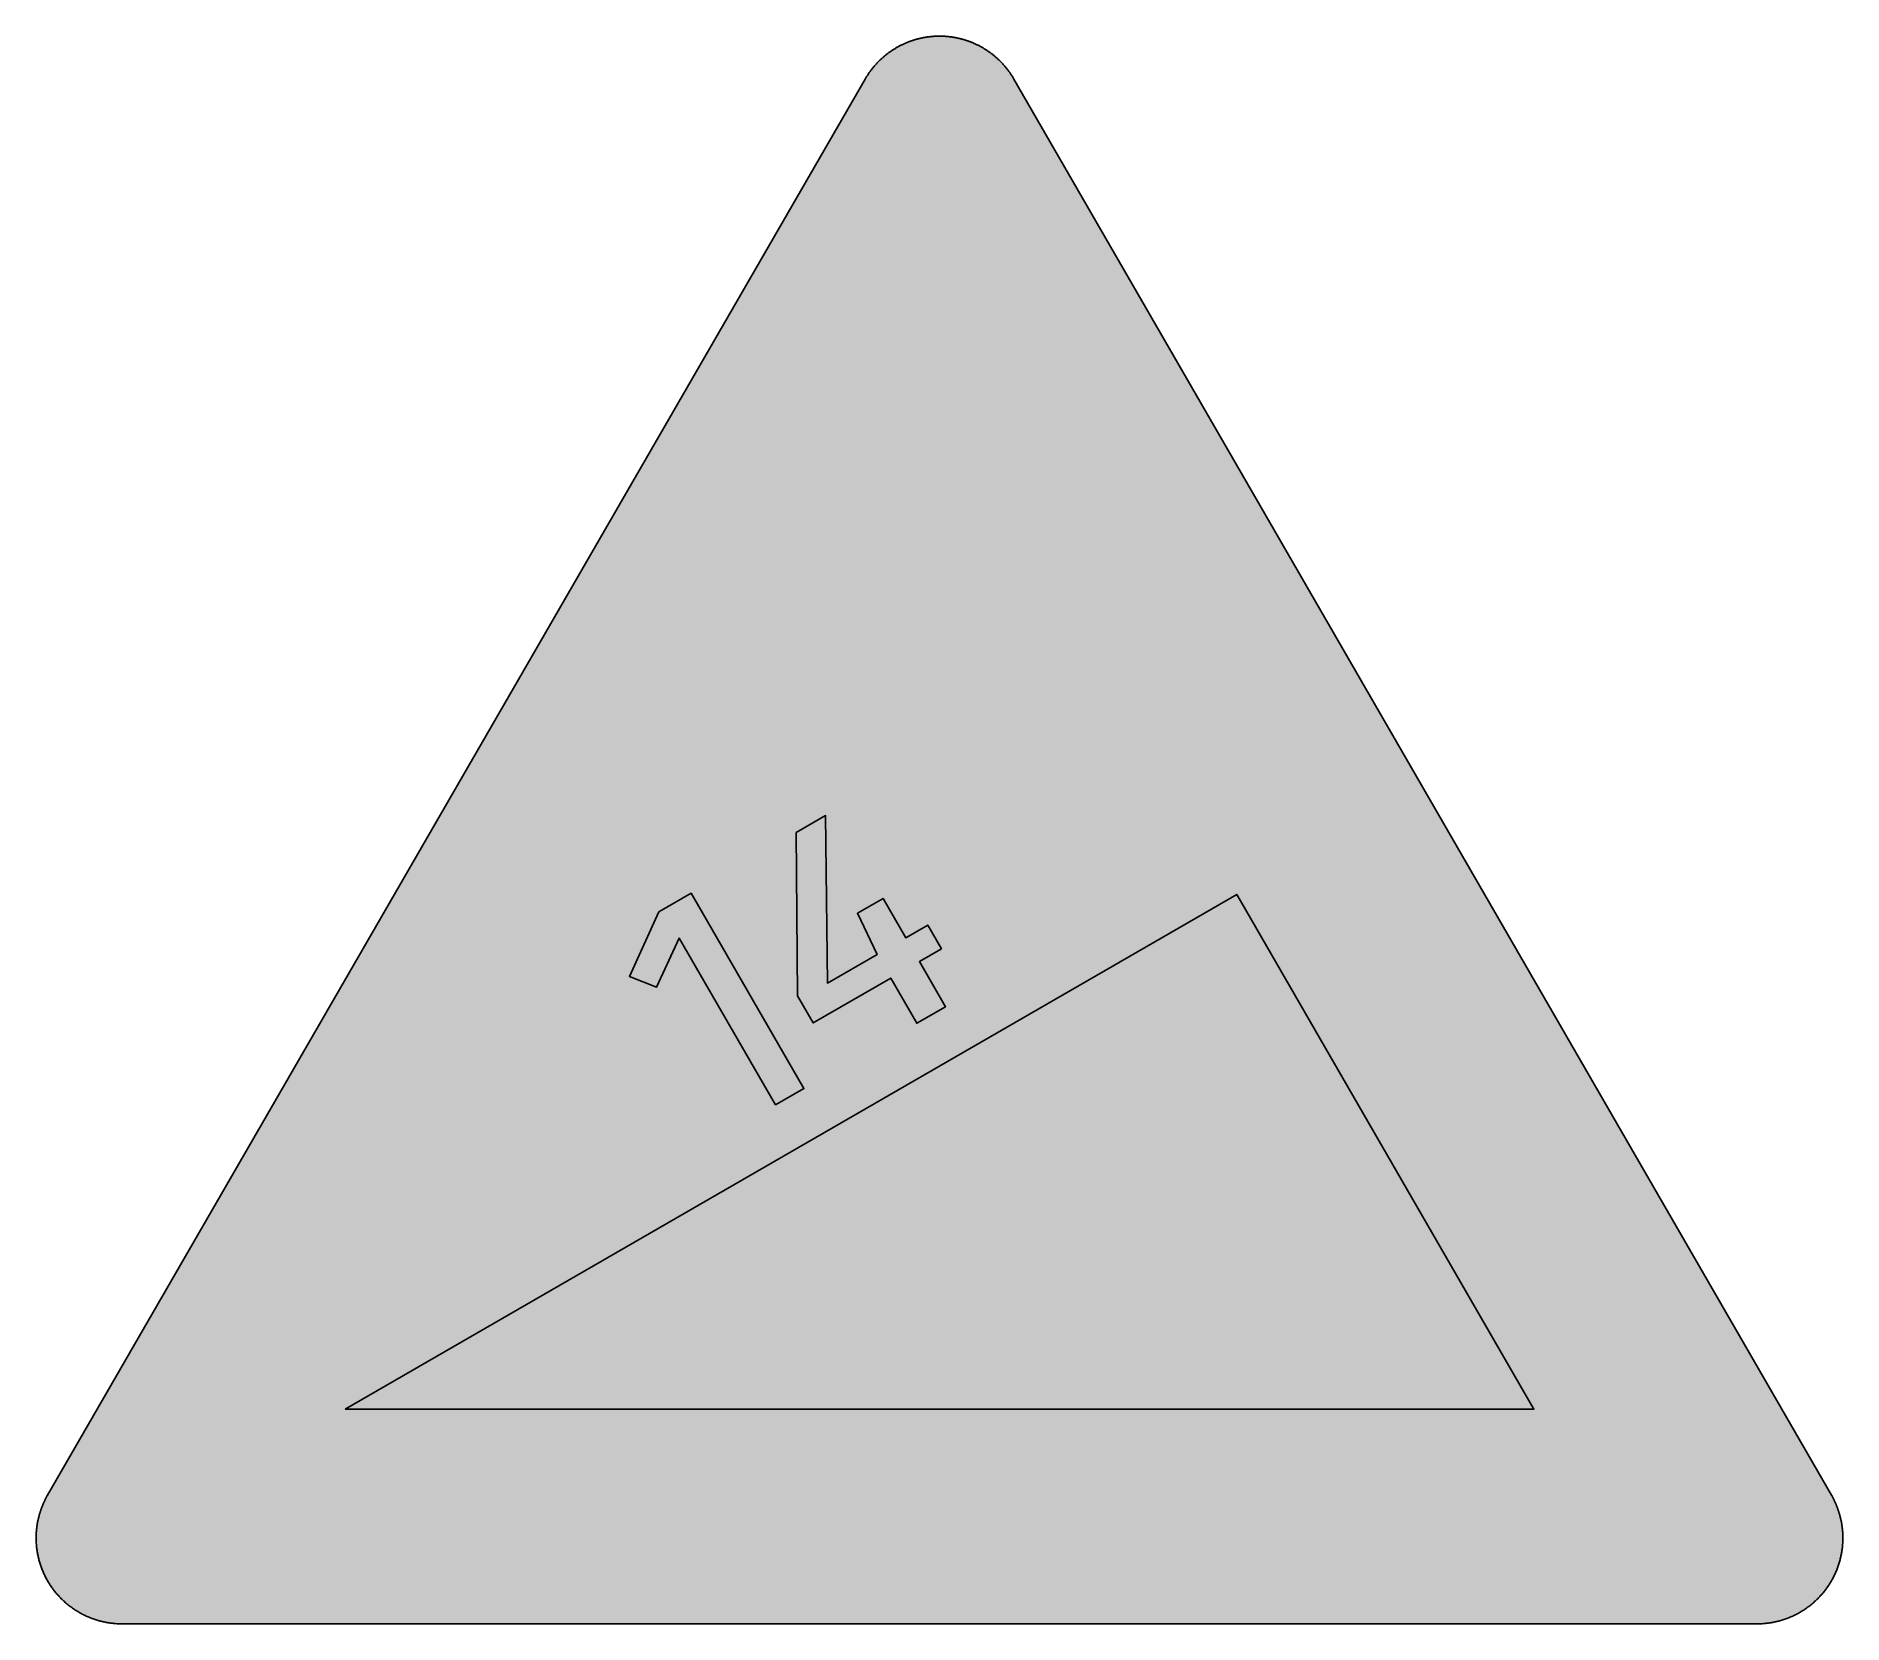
# Model space of a CAD drawing. Header units: millimetres. Extents: x 0 to 297, y 0 to 261.
import ezdxf

# ---------------------------------------------------------------- set-up
doc = ezdxf.new("R2010")
doc.units = ezdxf.units.MM

msp = doc.modelspace()

# ---------------------------------------------------------------- hatches: boundary and pattern name
for color, points in [(254, [(14.1633, 0.0526), (13.9878, 0.0533), (13.8125, 0.0559), (13.6373, 0.061), (13.462, 0.0686), (13.2893, 0.0787), (13.114, 0.0914), (12.9413, 0.1041), (12.7686, 0.1194), (12.5959, 0.1397), (12.4231, 0.16), (12.2504, 0.1803), (12.0777, 0.2057), (11.9075, 0.2337), (11.7373, 0.2616), (11.5672, 0.2921), (11.397, 0.3251), (11.2268, 0.3607), (11.0592, 0.3962), (10.8915, 0.4369), (10.7239, 0.4775), (10.5562, 0.5207), (10.3886, 0.5664), (10.2235, 0.6121), (10.0584, 0.6604), (9.8933, 0.7137), (9.7307, 0.7645), (9.5682, 0.8204), (9.4056, 0.8788), (9.2431, 0.9373), (9.083, 0.9982), (8.923, 1.0617), (8.763, 1.1252), (8.6055, 1.1938), (8.4455, 1.2624), (8.2906, 1.331), (8.1331, 1.4046), (7.9781, 1.4783), (7.8232, 1.5545), (7.6708, 1.6332), (7.5184, 1.7145), (7.366, 1.7958), (7.2161, 1.8796), (7.0663, 1.966), (6.919, 2.0549), (6.7716, 2.1438), (6.6243, 2.2352), (6.4795, 2.3266), (6.3348, 2.4232), (6.19, 2.5197), (6.0477, 2.6187), (5.908, 2.7178), (5.7683, 2.8219), (5.6286, 2.9261), (5.4915, 3.0302), (5.3543, 3.1394), (5.2197, 3.2487), (5.0851, 3.3579), (4.953, 3.4722), (4.8209, 3.5865), (4.6914, 3.7033), (4.5644, 3.8202), (4.4348, 3.9395), (4.3104, 4.0615), (4.1859, 4.1859), (4.0615, 4.3104), (3.9395, 4.4374), (3.8202, 4.5644), (3.7033, 4.6914), (3.5865, 4.8235), (3.4722, 4.953), (3.3579, 5.0876), (3.2487, 5.2197), (3.1369, 5.3543), (3.0302, 5.4915), (2.9235, 5.6286), (2.8194, 5.7683), (2.7178, 5.908), (2.6187, 6.0503), (2.5197, 6.19), (2.4232, 6.3348), (2.3266, 6.4795), (2.2352, 6.6243), (2.1438, 6.7716), (2.0523, 6.919), (1.966, 7.0663), (1.8796, 7.2161), (1.7958, 7.366), (1.7145, 7.5184), (1.6332, 7.6708), (1.5545, 7.8232), (1.4783, 7.9781), (1.4046, 8.1331), (1.331, 8.2906), (1.2598, 8.4455), (1.1913, 8.6055), (1.1252, 8.763), (1.0592, 8.923), (0.9982, 9.083), (0.9373, 9.2431), (0.8763, 9.4056), (0.8204, 9.5682), (0.7645, 9.7307), (0.7112, 9.8933), (0.6604, 10.0584), (0.6121, 10.2235), (0.5639, 10.3911), (0.5207, 10.5562), (0.4775, 10.7239), (0.4343, 10.8915), (0.3962, 11.0592), (0.3607, 11.2268), (0.3251, 11.397), (0.2921, 11.5672), (0.2616, 11.7373), (0.2311, 11.9075), (0.2057, 12.0802), (0.1803, 12.2504), (0.1575, 12.4231), (0.1372, 12.5959), (0.1194, 12.7686), (0.1041, 12.9413), (0.0889, 13.114), (0.0787, 13.2893), (0.0686, 13.462), (0.061, 13.6373), (0.0559, 13.8125), (0.0508, 13.9878), (0.0508, 14.163), (0.0508, 14.2773), (0.0533, 14.3942), (0.0559, 14.511), (0.0584, 14.6253), (0.0635, 14.7422), (0.0686, 14.859), (0.0737, 14.9733), (0.0813, 15.0901), (0.0889, 15.2044), (0.0991, 15.3187), (0.1092, 15.4356), (0.1194, 15.5499), (0.1321, 15.6642), (0.1448, 15.7785), (0.1575, 15.8953), (0.1727, 16.0096), (0.188, 16.1239), (0.2032, 16.2382), (0.221, 16.35), (0.2413, 16.4643), (0.2591, 16.5786), (0.2794, 16.6929), (0.2997, 16.8046), (0.3226, 16.9189), (0.3454, 17.0307), (0.3708, 17.145), (0.3937, 17.2568), (0.4191, 17.3685), (0.447, 17.4803), (0.475, 17.592), (0.5029, 17.7038), (0.5334, 17.8156), (0.5613, 17.9273), (0.5944, 18.0365), (0.6248, 18.1483), (0.6579, 18.2575), (0.6934, 18.3693), (0.7264, 18.4785), (0.762, 18.5877), (0.8001, 18.6969), (0.8382, 18.8062), (0.8763, 18.9128), (0.9144, 19.0221), (0.955, 19.1313), (0.9957, 19.238), (1.0389, 19.3446), (1.0795, 19.4539), (1.1252, 19.5605), (1.1684, 19.6647), (1.2141, 19.7714), (1.2598, 19.878), (1.3081, 19.9822), (1.3564, 20.0889), (1.4046, 20.193), (1.4554, 20.2971), (1.5062, 20.4013), (1.557, 20.5054), (1.6104, 20.607), (1.6637, 20.7112), (1.717, 20.8128), (1.7729, 20.9144), (1.8263, 21.016), (1.8847, 21.1176), (1.9406, 21.2192), (136.2523, 253.8501), (136.3091, 253.9492), (136.3675, 254.0483), (136.4285, 254.1473), (136.4894, 254.2464), (136.5504, 254.3454), (136.6139, 254.442), (136.6774, 254.5385), (136.7409, 254.635), (136.8044, 254.7315), (136.8704, 254.8255), (136.9365, 254.922), (137.0025, 255.016), (137.0711, 255.11), (137.1397, 255.2014), (137.2083, 255.2954), (137.2794, 255.3868), (137.3505, 255.4783), (137.4216, 255.5672), (137.4927, 255.6586), (137.5664, 255.7475), (137.6401, 255.8364), (137.7137, 255.9253), (137.7874, 256.0117), (137.8636, 256.098), (137.9398, 256.1844), (138.016, 256.2708), (138.0947, 256.3546), (138.1735, 256.4409), (138.2522, 256.5222), (138.3309, 256.606), (138.4122, 256.6899), (138.4935, 256.7711), (138.5748, 256.8524), (138.6586, 256.9312), (138.7399, 257.0124), (138.8237, 257.0912), (138.9075, 257.1699), (138.9939, 257.2461), (139.0802, 257.3249), (139.1641, 257.4011), (139.253, 257.4747), (139.3393, 257.5509), (139.4282, 257.6246), (139.5171, 257.6982), (139.606, 257.7719), (139.6949, 257.843), (139.7864, 257.9141), (139.8778, 257.9853), (139.9692, 258.0564), (140.0607, 258.125), (140.1547, 258.1935), (140.2486, 258.2596), (140.3426, 258.3282), (140.4366, 258.3942), (140.5331, 258.4602), (140.6296, 258.5237), (140.7262, 258.5872), (140.8227, 258.6507), (140.9192, 258.7142), (141.0183, 258.7752), (141.1173, 258.8362), (141.2164, 258.8946), (141.3154, 258.9555), (141.4145, 259.014), (141.5161, 259.0698), (141.6177, 259.1283), (141.7193, 259.1841), (141.8209, 259.2375), (141.9225, 259.2934), (142.0266, 259.3467), (142.1308, 259.3975), (142.2324, 259.4508), (142.3365, 259.5016), (142.4407, 259.5499), (142.5473, 259.6007), (142.6515, 259.6464), (142.7556, 259.6947), (142.8623, 259.7404), (142.969, 259.7861), (143.0757, 259.8318), (143.1823, 259.875), (143.289, 259.9182), (143.3957, 259.9588), (143.5049, 259.9995), (143.6116, 260.0401), (143.7208, 260.0808), (143.83, 260.1189), (143.9393, 260.1544), (144.0485, 260.1925), (144.1577, 260.2281), (144.2669, 260.2636), (144.3761, 260.2967), (144.4879, 260.3297), (144.5971, 260.3627), (144.7089, 260.3932), (144.8206, 260.4237), (144.9299, 260.4516), (145.0416, 260.4821), (145.1534, 260.5075), (145.2651, 260.5354), (145.3794, 260.5608), (145.4912, 260.5862), (145.603, 260.6091), (145.7173, 260.6319), (145.829, 260.6548), (145.9433, 260.6751), (146.0551, 260.6954), (146.1694, 260.7158), (146.2837, 260.7335), (146.398, 260.7513), (146.5123, 260.7666), (146.6266, 260.7818), (146.7409, 260.797), (146.8552, 260.8123), (146.9695, 260.825), (147.0838, 260.8351), (147.2006, 260.8478), (147.3149, 260.858), (147.4292, 260.8656), (147.5461, 260.8732), (147.6604, 260.8809), (147.7772, 260.8859), (147.8915, 260.8936), (148.0083, 260.8961), (148.1226, 260.9012), (148.2395, 260.9037), (148.3563, 260.9037), (148.4706, 260.9037), (148.5875, 260.9037), (148.7043, 260.9037), (148.8186, 260.9012), (148.9354, 260.8961), (149.0523, 260.8936), (149.1666, 260.8859), (149.2834, 260.8809), (149.3977, 260.8732), (149.512, 260.8656), (149.6289, 260.858), (149.7432, 260.8478), (149.8575, 260.8351), (149.9743, 260.825), (150.0886, 260.8123), (150.2029, 260.797), (150.3172, 260.7818), (150.4315, 260.7666), (150.5458, 260.7513), (150.6601, 260.7335), (150.7744, 260.7158), (150.8862, 260.6954), (151.0005, 260.6751), (151.1148, 260.6548), (151.2265, 260.6319), (151.3408, 260.6091), (151.4526, 260.5862), (151.5643, 260.5608), (151.6761, 260.5354), (151.7879, 260.5075), (151.8996, 260.4821), (152.0114, 260.4516), (152.1231, 260.4237), (152.2349, 260.3932), (152.3467, 260.3627), (152.4559, 260.3297), (152.5676, 260.2967), (152.6769, 260.2636), (152.7861, 260.2281), (152.8953, 260.1925), (153.0045, 260.1544), (153.1137, 260.1189), (153.223, 260.0808), (153.3296, 260.0401), (153.4389, 259.9995), (153.5455, 259.9588), (153.6548, 259.9182), (153.7614, 259.875), (153.8681, 259.8318), (153.9748, 259.7861), (154.0789, 259.7404), (154.1856, 259.6947), (154.2923, 259.6464), (154.3964, 259.6007), (154.5006, 259.5499), (154.6047, 259.5016), (154.7089, 259.4508), (154.813, 259.3975), (154.9171, 259.3467), (155.0187, 259.2934), (155.1203, 259.2375), (155.2245, 259.1841), (155.3261, 259.1283), (155.4251, 259.0698), (155.5267, 259.014), (155.6283, 258.9555), (155.7274, 258.8946), (155.8265, 258.8362), (155.9255, 258.7752), (156.022, 258.7142), (156.1211, 258.6507), (156.2176, 258.5872), (156.3141, 258.5237), (156.4107, 258.4602), (156.5046, 258.3942), (156.6012, 258.3282), (156.6951, 258.2596), (156.7866, 258.1935), (156.8806, 258.125), (156.972, 258.0564), (157.066, 257.9853), (157.1574, 257.9141), (157.2463, 257.843), (157.3378, 257.7719), (157.4267, 257.6982), (157.5156, 257.6246), (157.6019, 257.5509), (157.6908, 257.4747), (157.7772, 257.4011), (157.8635, 257.3249), (157.9499, 257.2461), (158.0337, 257.1699), (158.1201, 257.0912), (158.2039, 257.0124), (158.2852, 256.9312), (158.369, 256.8524), (158.4503, 256.7711), (158.5316, 256.6899), (158.6103, 256.606), (158.6916, 256.5222), (158.7703, 256.4409), (158.8491, 256.3546), (158.9253, 256.2708), (159.004, 256.1844), (159.0802, 256.098), (159.1539, 256.0117), (159.2301, 255.9253), (159.3037, 255.8364), (159.3774, 255.7475), (159.451, 255.6586), (159.5222, 255.5672), (159.5933, 255.4783), (159.6644, 255.3868), (159.7355, 255.2954), (159.8041, 255.2014), (159.8727, 255.11), (159.9387, 255.016), (160.0073, 254.922), (160.0733, 254.8255), (160.1368, 254.7315), (160.2029, 254.635), (160.2664, 254.5385), (160.3299, 254.442), (160.3908, 254.3454), (160.4543, 254.2464), (160.5153, 254.1473), (160.5737, 254.0483), (160.6347, 253.9492), (160.6906, 253.8476), (295.0023, 21.2192), (295.0591, 21.1176), (295.115, 21.016), (295.1709, 20.9144), (295.2267, 20.8128), (295.2801, 20.7112), (295.3334, 20.607), (295.3868, 20.5054), (295.4376, 20.4013), (295.4884, 20.2971), (295.5392, 20.193), (295.5874, 20.0889), (295.6357, 19.9822), (295.6814, 19.878), (295.7297, 19.7714), (295.7754, 19.6647), (295.8186, 19.5605), (295.8617, 19.4539), (295.9049, 19.3446), (295.9481, 19.238), (295.9887, 19.1313), (296.0294, 19.0221), (296.0675, 18.9128), (296.1056, 18.8062), (296.1437, 18.6969), (296.1792, 18.5877), (296.2148, 18.4785), (296.2504, 18.3693), (296.2834, 18.2575), (296.3164, 18.1483), (296.3494, 18.0365), (296.3799, 17.9273), (296.4104, 17.8156), (296.4409, 17.7038), (296.4688, 17.592), (296.4967, 17.4803), (296.5221, 17.3685), (296.5475, 17.2568), (296.5729, 17.145), (296.5958, 17.0307), (296.6212, 16.9189), (296.6415, 16.8046), (296.6644, 16.6929), (296.6822, 16.5786), (296.7025, 16.4643), (296.7203, 16.35), (296.738, 16.2382), (296.7558, 16.1239), (296.7711, 16.0096), (296.7838, 15.8953), (296.799, 15.7785), (296.8117, 15.6642), (296.8244, 15.5499), (296.8346, 15.4356), (296.8447, 15.3187), (296.8523, 15.2044), (296.86, 15.0901), (296.8676, 14.9733), (296.8752, 14.859), (296.8803, 14.7422), (296.8828, 14.6253), (296.8879, 14.511), (296.8904, 14.3942), (296.8904, 14.2773), (296.8904, 14.163), (296.8904, 13.9878), (296.8879, 13.8125), (296.8828, 13.6373), (296.8752, 13.462), (296.865, 13.2893), (296.8523, 13.114), (296.8396, 12.9413), (296.8219, 12.7686), (296.8041, 12.5959), (296.7838, 12.4231), (296.7609, 12.2504), (296.738, 12.0802), (296.7101, 11.9075), (296.6822, 11.7373), (296.6517, 11.5672), (296.6187, 11.397), (296.5831, 11.2268), (296.545, 11.0592), (296.5069, 10.8915), (296.4663, 10.7239), (296.4231, 10.5562), (296.3774, 10.3911), (296.3316, 10.2235), (296.2808, 10.0584), (296.23, 9.8933), (296.1767, 9.7307), (296.1234, 9.5682), (296.0649, 9.4056), (296.0065, 9.2431), (295.9456, 9.083), (295.8821, 8.923), (295.8186, 8.763), (295.75, 8.6055), (295.6814, 8.4455), (295.6103, 8.2906), (295.5392, 8.1331), (295.463, 7.9781), (295.3868, 7.8232), (295.3106, 7.6708), (295.2293, 7.5184), (295.148, 7.366), (295.0642, 7.2161), (294.9778, 7.0663), (294.8889, 6.919), (294.8, 6.7716), (294.7086, 6.6243), (294.6146, 6.4795), (294.5206, 6.3348), (294.4241, 6.19), (294.325, 6.0503), (294.226, 5.908), (294.1218, 5.7683), (294.0177, 5.6286), (293.9136, 5.4915), (293.8043, 5.3543), (293.6951, 5.2197), (293.5859, 5.0876), (293.4716, 4.953), (293.3573, 4.8235), (293.2405, 4.6914), (293.1236, 4.5644), (293.0042, 4.4374), (292.8823, 4.3104), (292.7579, 4.1859), (292.6334, 4.0615), (292.5089, 3.9395), (292.3794, 3.8202), (292.2524, 3.7033), (292.1203, 3.5865), (291.9908, 3.4722), (291.8562, 3.3579), (291.7241, 3.2487), (291.5895, 3.1394), (291.4523, 3.0302), (291.3151, 2.9261), (291.1754, 2.8219), (291.0357, 2.7178), (290.8935, 2.6187), (290.7513, 2.5197), (290.609, 2.4232), (290.4642, 2.3266), (290.3195, 2.2352), (290.1721, 2.1438), (290.0248, 2.0549), (289.8775, 1.966), (289.7276, 1.8796), (289.5778, 1.7958), (289.4254, 1.7145), (289.273, 1.6332), (289.118, 1.5545), (288.9656, 1.4783), (288.8107, 1.4046), (288.6532, 1.331), (288.4957, 1.2624), (288.3383, 1.1938), (288.1808, 1.1252), (288.0208, 1.0617), (287.8607, 0.9982), (287.7007, 0.9373), (287.5382, 0.8788), (287.3756, 0.8204), (287.213, 0.7645), (287.0479, 0.7137), (286.8854, 0.6604), (286.7203, 0.6121), (286.5526, 0.5664), (286.3875, 0.5207), (286.2199, 0.4775), (286.0523, 0.4369), (285.8846, 0.3962), (285.7144, 0.3607), (285.5468, 0.3251), (285.3766, 0.2921), (285.2064, 0.2616), (285.0363, 0.2337), (284.8635, 0.2057), (284.6934, 0.1803), (284.5206, 0.16), (284.3479, 0.1397), (284.1752, 0.1194), (284.0025, 0.1041), (283.8272, 0.0914), (283.6545, 0.0787), (283.4792, 0.0686), (283.3065, 0.061), (283.1313, 0.0559), (282.956, 0.0533), (282.7807, 0.0508)]), (59, [(148.8006, 110.9599), (146.5516, 114.8542), (142.9314, 112.7651), (139.2012, 119.2251), (134.9858, 116.7917), (138.2116, 110.0392), (130.0551, 105.3306), (129.7548, 132.836), (124.9426, 130.0579), (125.155, 103.2344), (127.7207, 98.7891), (140.4606, 106.1448), (144.7465, 98.7199), (149.4663, 101.4458), (145.1804, 108.8693)]), (59, [(50.8261, 35.3304), (197.2966, 119.8965), (246.1204, 35.3304)]), (59, [(121.5125, 85.3063), (126.1868, 88.0043), (107.666, 120.0838), (102.3497, 117.015), (97.5335, 106.4122), (101.9775, 104.6402), (105.6901, 112.71)])]:
    msp.add_hatch(color=color).paths.add_polyline_path(points)
h = msp.add_hatch(color=22)
h.paths.add_polyline_path([(14.1633, 5.3442), (13.9344, 5.3467), (13.7084, 5.3543), (13.4849, 5.3696), (13.2613, 5.3873), (13.0378, 5.4127), (12.8194, 5.4458), (12.6009, 5.4813), (12.385, 5.522), (12.1717, 5.5677), (11.9583, 5.621), (11.7475, 5.6769), (11.5392, 5.7404), (11.3335, 5.8064), (11.1303, 5.8776), (10.9296, 5.9538), (10.729, 6.035), (10.5334, 6.1214), (10.3378, 6.2128), (10.1473, 6.3068), (9.9593, 6.4084), (9.7714, 6.5126), (9.5885, 6.6192), (9.4082, 6.7335), (9.2304, 6.8504), (9.0576, 6.9698), (8.8849, 7.0942), (8.7173, 7.2238), (8.5522, 7.3584), (8.3896, 7.493), (8.2321, 7.6352), (8.0772, 7.7775), (7.9273, 7.9273), (7.7775, 8.0772), (7.6352, 8.2321), (7.493, 8.3922), (7.3558, 8.5522), (7.2238, 8.7173), (7.0942, 8.8849), (6.9698, 9.0576), (6.8504, 9.2329), (6.7335, 9.4082), (6.6192, 9.5885), (6.5126, 9.7739), (6.4084, 9.9593), (6.3068, 10.1473), (6.2128, 10.3403), (6.1214, 10.5334), (6.035, 10.729), (5.9538, 10.9296), (5.8776, 11.1303), (5.8064, 11.3335), (5.7404, 11.5392), (5.6769, 11.7475), (5.621, 11.9583), (5.5677, 12.1717), (5.522, 12.385), (5.4813, 12.6009), (5.4432, 12.8194), (5.4127, 13.0404), (5.3873, 13.2613), (5.3696, 13.4849), (5.3543, 13.7084), (5.3467, 13.9344), (5.3416, 14.163), (5.3442, 14.2342), (5.3442, 14.3078), (5.3442, 14.3789), (5.3467, 14.4526), (5.3492, 14.5237), (5.3543, 14.5974), (5.3569, 14.6685), (5.3619, 14.7422), (5.367, 14.8133), (5.3721, 14.8869), (5.3797, 14.9581), (5.3848, 15.0292), (5.3924, 15.1003), (5.4, 15.174), (5.4102, 15.2451), (5.4178, 15.3162), (5.428, 15.3873), (5.4381, 15.4584), (5.4483, 15.5296), (5.461, 15.6007), (5.4737, 15.6718), (5.4864, 15.7429), (5.4991, 15.814), (5.5118, 15.8852), (5.527, 15.9563), (5.5423, 16.0249), (5.5575, 16.096), (5.5728, 16.1671), (5.5905, 16.2357), (5.6083, 16.3068), (5.6261, 16.3754), (5.6439, 16.444), (5.6617, 16.5151), (5.682, 16.5837), (5.7023, 16.6522), (5.7226, 16.7208), (5.7429, 16.7919), (5.7658, 16.8605), (5.7887, 16.9266), (5.8115, 16.9951), (5.8344, 17.0637), (5.8572, 17.1323), (5.8826, 17.2009), (5.908, 17.2669), (5.9334, 17.3355), (5.9588, 17.4015), (5.9868, 17.4676), (6.0147, 17.5362), (6.0427, 17.6022), (6.0706, 17.6682), (6.0985, 17.7343), (6.129, 17.8003), (6.1595, 17.8664), (6.19, 17.9299), (6.2205, 17.9959), (6.2509, 18.0619), (6.284, 18.1254), (6.317, 18.1915), (6.35, 18.255), (6.383, 18.3185), (6.4186, 18.382), (6.4541, 18.4455), (6.4897, 18.509), (6.5253, 18.5725), (140.8356, 251.2042), (140.909, 251.3305), (140.9852, 251.4549), (141.064, 251.5794), (141.1453, 251.7013), (141.2265, 251.8232), (141.3129, 251.9426), (141.3967, 252.0594), (141.4856, 252.1763), (141.5745, 252.2906), (141.666, 252.4023), (141.7599, 252.5141), (141.8539, 252.6233), (141.9504, 252.73), (142.0495, 252.8367), (142.1486, 252.9408), (142.2502, 253.0424), (142.3518, 253.144), (142.4559, 253.2431), (142.5626, 253.3396), (142.6693, 253.4336), (142.7785, 253.5276), (142.8877, 253.619), (142.9995, 253.7104), (143.1112, 253.7968), (143.2255, 253.8832), (143.3424, 253.967), (143.4592, 254.0483), (143.576, 254.1295), (143.6954, 254.2083), (143.8173, 254.2845), (143.9393, 254.3581), (144.0612, 254.4318), (144.1856, 254.5004), (144.3126, 254.569), (144.4371, 254.635), (144.5666, 254.701), (144.6936, 254.762), (144.8232, 254.823), (144.9553, 254.8814), (145.0848, 254.9373), (145.2194, 254.9906), (145.3515, 255.0414), (145.4861, 255.0922), (145.6207, 255.1405), (145.7579, 255.1836), (145.8951, 255.2268), (146.0322, 255.2675), (146.1694, 255.3081), (146.3091, 255.3437), (146.4488, 255.3792), (146.591, 255.4097), (146.7307, 255.4402), (146.873, 255.4681), (147.0152, 255.491), (147.16, 255.5138), (147.3022, 255.5342), (147.447, 255.5519), (147.5918, 255.5697), (147.7391, 255.5824), (147.8839, 255.5926), (148.0312, 255.6027), (148.176, 255.6078), (148.3233, 255.6104), (148.4706, 255.6129), (148.6179, 255.6104), (148.7653, 255.6078), (148.9126, 255.6027), (149.0599, 255.5926), (149.2047, 255.5824), (149.3495, 255.5697), (149.4942, 255.5519), (149.639, 255.5342), (149.7838, 255.5138), (149.926, 255.491), (150.0683, 255.4681), (150.2105, 255.4402), (150.3528, 255.4097), (150.4925, 255.3792), (150.6347, 255.3437), (150.7719, 255.3081), (150.9116, 255.2675), (151.0487, 255.2268), (151.1859, 255.1836), (151.323, 255.1405), (151.4577, 255.0922), (151.5923, 255.0414), (151.7244, 254.9906), (151.8564, 254.9373), (151.9885, 254.8814), (152.1206, 254.823), (152.2501, 254.762), (152.3771, 254.701), (152.5041, 254.635), (152.6311, 254.569), (152.7581, 254.5004), (152.8801, 254.4318), (153.0045, 254.3581), (153.1264, 254.2845), (153.2458, 254.2083), (153.3652, 254.1295), (153.4846, 254.0483), (153.6014, 253.967), (153.7157, 253.8832), (153.83, 253.7968), (153.9443, 253.7104), (154.0561, 253.619), (154.1653, 253.5276), (154.2745, 253.4336), (154.3812, 253.3396), (154.4879, 253.2431), (154.592, 253.144), (154.6936, 253.0424), (154.7952, 252.9408), (154.8943, 252.8367), (154.9933, 252.73), (155.0899, 252.6233), (155.1838, 252.5141), (155.2778, 252.4023), (155.3693, 252.2906), (155.4582, 252.1763), (155.5471, 252.0594), (155.6334, 251.9426), (155.7172, 251.8232), (155.7985, 251.7013), (155.8798, 251.5794), (155.9585, 251.4549), (156.0347, 251.3305), (156.1109, 251.2035), (290.4201, 18.5734), (290.4541, 18.509), (290.4896, 18.4455), (290.5252, 18.382), (290.5608, 18.3185), (290.5938, 18.255), (290.6268, 18.1915), (290.6598, 18.1254), (290.6903, 18.0619), (290.7233, 17.9959), (290.7538, 17.9299), (290.7843, 17.8664), (290.8148, 17.8003), (290.8452, 17.7343), (290.8732, 17.6682), (290.9011, 17.6022), (290.9291, 17.5362), (290.957, 17.4676), (290.9824, 17.4015), (291.0103, 17.3355), (291.0357, 17.2669), (291.0611, 17.2009), (291.084, 17.1323), (291.1094, 17.0637), (291.1323, 16.9951), (291.1551, 16.9266), (291.178, 16.8605), (291.1983, 16.7919), (291.2212, 16.7208), (291.2415, 16.6522), (291.2618, 16.5837), (291.2796, 16.5151), (291.2999, 16.444), (291.3177, 16.3754), (291.3355, 16.3068), (291.3532, 16.2357), (291.3685, 16.1671), (291.3863, 16.096), (291.4015, 16.0249), (291.4167, 15.9563), (291.4294, 15.8852), (291.4447, 15.814), (291.4574, 15.7429), (291.4701, 15.6718), (291.4828, 15.6007), (291.4929, 15.5296), (291.5031, 15.4584), (291.5133, 15.3873), (291.5234, 15.3162), (291.5336, 15.2451), (291.5412, 15.174), (291.5488, 15.1003), (291.5564, 15.0292), (291.5641, 14.9581), (291.5691, 14.8869), (291.5768, 14.8133), (291.5818, 14.7422), (291.5844, 14.6685), (291.5895, 14.5974), (291.592, 14.5237), (291.5945, 14.4526), (291.5971, 14.3789), (291.5996, 14.3078), (291.5996, 14.2342), (291.5996, 14.163), (291.5971, 13.9344), (291.5895, 13.7084), (291.5742, 13.4849), (291.5539, 13.2613), (291.5285, 13.0404), (291.498, 12.8194), (291.4625, 12.6009), (291.4218, 12.385), (291.3736, 12.1717), (291.3228, 11.9583), (291.2643, 11.7475), (291.2034, 11.5392), (291.1373, 11.3335), (291.0637, 11.1303), (290.9875, 10.9296), (290.9062, 10.729), (290.8198, 10.5334), (290.7309, 10.3403), (290.6344, 10.1473), (290.5354, 9.9593), (290.4312, 9.7739), (290.322, 9.5885), (290.2102, 9.4082), (290.0934, 9.2329), (289.974, 9.0576), (289.847, 8.8849), (289.72, 8.7173), (289.5854, 8.5522), (289.4482, 8.3922), (289.3085, 8.2321), (289.1638, 8.0772), (289.0164, 7.9273), (288.8666, 7.7775), (288.7116, 7.6352), (288.5516, 7.493), (288.3916, 7.3584), (288.2265, 7.2238), (288.0563, 7.0942), (287.8861, 6.9698), (287.7109, 6.8504), (287.5331, 6.7335), (287.3527, 6.6192), (287.1699, 6.5126), (286.9844, 6.4084), (286.7965, 6.3068), (286.6034, 6.2128), (286.4104, 6.1214), (286.2148, 6.035), (286.0142, 5.9538), (285.8135, 5.8776), (285.6103, 5.8064), (285.4046, 5.7404), (285.1963, 5.6769), (284.9855, 5.621), (284.7721, 5.5677), (284.5587, 5.522), (284.3428, 5.4813), (284.1244, 5.4458), (283.9034, 5.4127), (283.6824, 5.3873), (283.4589, 5.3696), (283.2354, 5.3543), (283.0093, 5.3467), (282.7807, 5.3442)])
h.paths.add_polyline_path([(44.716, 31.8026), (148.4725, 211.5167), (252.2305, 31.8026)], flags=16)
h = msp.add_hatch(color=59)
h.paths.add_polyline_path([(167.8824, 154.849), (163.3001, 152.2032), (160.8321, 108.0079), (165.4157, 110.6537)])
edge = h.paths.add_edge_path(flags=16)
edge.add_line((147.519, 133.5003), (147.4546, 133.6091))
edge.add_line((147.4546, 133.6091), (147.3937, 133.7183))
edge.add_line((147.3937, 133.7183), (147.3327, 133.8301))
edge.add_line((147.3327, 133.8301), (147.2743, 133.9393))
edge.add_line((147.2743, 133.9393), (147.2159, 134.051))
edge.add_line((147.2159, 134.051), (147.1574, 134.1603))
edge.add_line((147.1574, 134.1603), (147.1041, 134.272))
edge.add_line((147.1041, 134.272), (147.0482, 134.3838))
edge.add_line((147.0482, 134.3838), (146.9974, 134.493))
edge.add_line((146.9974, 134.493), (146.9466, 134.6048))
edge.add_line((146.9466, 134.6048), (146.8958, 134.7165))
edge.add_line((146.8958, 134.7165), (146.8501, 134.8283))
edge.add_line((146.8501, 134.8283), (146.8044, 134.94))
edge.add_line((146.8044, 134.94), (146.7587, 135.0518))
edge.add_line((146.7587, 135.0518), (146.718, 135.161))
edge.add_line((146.718, 135.161), (146.6774, 135.2728))
edge.add_line((146.6774, 135.2728), (146.6393, 135.3845))
edge.add_line((146.6393, 135.3845), (146.6037, 135.4963))
edge.add_line((146.6037, 135.4963), (146.5707, 135.6055))
edge.add_line((146.5707, 135.6055), (146.5377, 135.7173))
edge.add_line((146.5377, 135.7173), (146.5097, 135.829))
edge.add_line((146.5097, 135.829), (146.4843, 135.9383))
edge.add_line((146.4843, 135.9383), (146.4589, 136.0475))
edge.add_line((146.4589, 136.0475), (146.4361, 136.1592))
edge.add_line((146.4361, 136.1592), (146.4183, 136.2685))
edge.add_line((146.4183, 136.2685), (146.4005, 136.3777))
edge.add_line((146.4005, 136.3777), (146.3878, 136.4844))
edge.add_line((146.3878, 136.4844), (146.3777, 136.5936))
edge.add_line((146.3777, 136.5936), (146.3675, 136.7028))
edge.add_line((146.3675, 136.7028), (146.3624, 136.8095))
edge.add_line((146.3624, 136.8095), (146.3599, 136.9162))
edge.add_line((146.3599, 136.9162), (146.3624, 137.0228))
edge.add_line((146.3624, 137.0228), (146.365, 137.1295))
edge.add_line((146.365, 137.1295), (146.3726, 137.2362))
edge.add_line((146.3726, 137.2362), (146.3827, 137.3403))
edge.add_line((146.3827, 137.3403), (146.3954, 137.4445))
edge.add_line((146.3954, 137.4445), (146.4132, 137.5486))
edge.add_line((146.4132, 137.5486), (146.4335, 137.6528))
edge.add_line((146.4335, 137.6528), (146.4564, 137.7569))
edge.add_line((146.4564, 137.7569), (146.4843, 137.8585))
edge.add_line((146.4843, 137.8585), (146.5148, 137.9601))
edge.add_line((146.5148, 137.9601), (146.5504, 138.0592))
edge.add_line((146.5504, 138.0592), (146.5885, 138.1608))
edge.add_line((146.5885, 138.1608), (146.6291, 138.2598))
edge.add_line((146.6291, 138.2598), (146.6774, 138.3589))
edge.add_line((146.6774, 138.3589), (146.7256, 138.4554))
edge.add_line((146.7256, 138.4554), (146.7815, 138.5519))
edge.add_line((146.7815, 138.5519), (146.8399, 138.6484))
edge.add_line((146.8399, 138.6484), (146.9009, 138.7424))
edge.add_line((146.9009, 138.7424), (146.9669, 138.8364))
edge.add_line((146.9669, 138.8364), (147.0381, 138.9304))
edge.add_line((147.0381, 138.9304), (147.1143, 139.0218))
edge.add_line((147.1143, 139.0218), (147.193, 139.1133))
edge.add_line((147.193, 139.1133), (147.2794, 139.2047))
edge.add_line((147.2794, 139.2047), (147.3683, 139.2936))
edge.add_line((147.3683, 139.2936), (147.4597, 139.3825))
edge.add_line((147.4597, 139.3825), (147.5588, 139.4689))
edge.add_line((147.5588, 139.4689), (147.6604, 139.5552))
edge.add_line((147.6604, 139.5552), (147.7696, 139.639))
edge.add_line((147.7696, 139.639), (147.8813, 139.7229))
edge.add_line((147.8813, 139.7229), (147.9982, 139.8067))
edge.add_line((147.9982, 139.8067), (148.1201, 139.888))
edge.add_line((148.1201, 139.888), (148.2496, 139.9667))
edge.add_line((148.2496, 139.9667), (148.3817, 140.0454))
edge.add_line((148.3817, 140.0454), (148.5163, 140.1216))
edge.add_line((148.5163, 140.1216), (148.6484, 140.1928))
edge.add_line((148.6484, 140.1928), (148.7805, 140.2588))
edge.add_line((148.7805, 140.2588), (148.91, 140.3172))
edge.add_line((148.91, 140.3172), (149.0396, 140.3731))
edge.add_line((149.0396, 140.3731), (149.1666, 140.4239))
edge.add_line((149.1666, 140.4239), (149.291, 140.4696))
edge.add_line((149.291, 140.4696), (149.4155, 140.5103))
edge.add_line((149.4155, 140.5103), (149.5374, 140.5484))
edge.add_line((149.5374, 140.5484), (149.6593, 140.5788))
edge.add_line((149.6593, 140.5788), (149.7787, 140.6068))
edge.add_line((149.7787, 140.6068), (149.8981, 140.6296))
edge.add_line((149.8981, 140.6296), (150.0149, 140.65))
edge.add_line((150.0149, 140.65), (150.1292, 140.6627))
edge.add_line((150.1292, 140.6627), (150.2435, 140.6728))
edge.add_line((150.2435, 140.6728), (150.3553, 140.6804))
edge.add_line((150.3553, 140.6804), (150.4671, 140.6804))
edge.add_line((150.4671, 140.6804), (150.5788, 140.6804))
edge.add_line((150.5788, 140.6804), (150.6855, 140.6728))
edge.add_line((150.6855, 140.6728), (150.7947, 140.6627))
edge.add_line((150.7947, 140.6627), (150.9014, 140.65))
edge.add_line((150.9014, 140.65), (151.0055, 140.6322))
edge.add_line((151.0055, 140.6322), (151.1097, 140.6119))
edge.add_line((151.1097, 140.6119), (151.2113, 140.5865))
edge.add_line((151.2113, 140.5865), (151.3129, 140.5585))
edge.add_line((151.3129, 140.5585), (151.4119, 140.528))
edge.add_line((151.4119, 140.528), (151.511, 140.4925))
edge.add_line((151.511, 140.4925), (151.6075, 140.4544))
edge.add_line((151.6075, 140.4544), (151.704, 140.4137))
edge.add_line((151.704, 140.4137), (151.8006, 140.3706))
edge.add_line((151.8006, 140.3706), (151.8945, 140.3223))
edge.add_line((151.8945, 140.3223), (151.986, 140.2715))
edge.add_line((151.986, 140.2715), (152.0774, 140.2182))
edge.add_line((152.0774, 140.2182), (152.1689, 140.1623))
edge.add_line((152.1689, 140.1623), (152.2578, 140.1039))
edge.add_line((152.2578, 140.1039), (152.3467, 140.0404))
edge.add_line((152.3467, 140.0404), (152.4356, 139.9769))
edge.add_line((152.4356, 139.9769), (152.5219, 139.9108))
edge.add_line((152.5219, 139.9108), (152.6057, 139.8397))
edge.add_line((152.6057, 139.8397), (152.6896, 139.7686))
edge.add_line((152.6896, 139.7686), (152.7734, 139.6949))
edge.add_line((152.7734, 139.6949), (152.8547, 139.6162))
edge.add_line((152.8547, 139.6162), (152.9359, 139.5374))
edge.add_line((152.9359, 139.5374), (153.0172, 139.4562))
edge.add_line((153.0172, 139.4562), (153.096, 139.3749))
edge.add_line((153.096, 139.3749), (153.1747, 139.2885))
edge.add_line((153.1747, 139.2885), (153.2534, 139.2022))
edge.add_line((153.2534, 139.2022), (153.3296, 139.1133))
edge.add_line((153.3296, 139.1133), (153.4033, 139.0218))
edge.add_line((153.4033, 139.0218), (153.4795, 138.9304))
edge.add_line((153.4795, 138.9304), (153.5532, 138.8364))
edge.add_line((153.5532, 138.8364), (153.6268, 138.7399))
edge.add_line((153.6268, 138.7399), (153.6979, 138.6434))
edge.add_line((153.6979, 138.6434), (153.7691, 138.5443))
edge.add_line((153.7691, 138.5443), (153.8402, 138.4452))
edge.add_line((153.8402, 138.4452), (153.9088, 138.3436))
edge.add_line((153.9088, 138.3436), (153.9773, 138.2395))
edge.add_line((153.9773, 138.2395), (154.0459, 138.1379))
edge.add_line((154.0459, 138.1379), (154.112, 138.0312))
edge.add_line((154.112, 138.0312), (154.1805, 137.9271))
edge.add_line((154.1805, 137.9271), (154.244, 137.8204))
edge.add_line((154.244, 137.8204), (154.3101, 137.7112))
edge.add_line((154.3101, 137.7112), (154.3736, 137.602))
edge.add_line((154.3736, 137.602), (154.4371, 137.4927))
edge.add_line((154.4371, 137.4927), (154.5006, 137.3835))
edge.add_line((154.5006, 137.3835), (154.5615, 137.2743))
edge.add_line((154.5615, 137.2743), (154.6225, 137.1651))
edge.add_line((154.6225, 137.1651), (154.6835, 137.0533))
edge.add_line((154.6835, 137.0533), (154.7419, 136.9441))
edge.add_line((154.7419, 136.9441), (154.7978, 136.8323))
edge.add_line((154.7978, 136.8323), (154.8536, 136.7231))
edge.add_line((154.8536, 136.7231), (154.9095, 136.6114))
edge.add_line((154.9095, 136.6114), (154.9629, 136.4996))
edge.add_line((154.9629, 136.4996), (155.0137, 136.3878))
edge.add_line((155.0137, 136.3878), (155.0619, 136.2786))
edge.add_line((155.0619, 136.2786), (155.1102, 136.1669))
edge.add_line((155.1102, 136.1669), (155.1584, 136.0551))
edge.add_line((155.1584, 136.0551), (155.2016, 135.9459))
edge.add_line((155.2016, 135.9459), (155.2448, 135.8341))
edge.add_line((155.2448, 135.8341), (155.2854, 135.7224))
edge.add_line((155.2854, 135.7224), (155.3235, 135.6131))
edge.add_line((155.3235, 135.6131), (155.3616, 135.5014))
edge.add_line((155.3616, 135.5014), (155.3947, 135.3922))
edge.add_line((155.3947, 135.3922), (155.4277, 135.2804))
edge.add_line((155.4277, 135.2804), (155.4582, 135.1712))
edge.add_line((155.4582, 135.1712), (155.4861, 135.062))
edge.add_line((155.4861, 135.062), (155.5115, 134.9527))
edge.add_line((155.5115, 134.9527), (155.5344, 134.8435))
edge.add_line((155.5344, 134.8435), (155.5547, 134.7343))
edge.add_line((155.5547, 134.7343), (155.5699, 134.6251))
edge.add_line((155.5699, 134.6251), (155.5852, 134.5159))
edge.add_line((155.5852, 134.5159), (155.5979, 134.4092))
edge.add_line((155.5979, 134.4092), (155.608, 134.3025))
edge.add_line((155.608, 134.3025), (155.6131, 134.1958))
edge.add_line((155.6131, 134.1958), (155.6182, 134.0891))
edge.add_line((155.6182, 134.0891), (155.6182, 133.9825))
edge.add_line((155.6182, 133.9825), (155.6156, 133.8758))
edge.add_line((155.6156, 133.8758), (155.608, 133.7716))
edge.add_line((155.608, 133.7716), (155.6004, 133.6675))
edge.add_line((155.6004, 133.6675), (155.5877, 133.5634))
edge.add_line((155.5877, 133.5634), (155.5725, 133.4592))
edge.add_line((155.5725, 133.4592), (155.5521, 133.3551))
edge.add_line((155.5521, 133.3551), (155.5293, 133.2535))
edge.add_line((155.5293, 133.2535), (155.5039, 133.1519))
edge.add_line((155.5039, 133.1519), (155.4734, 133.0503))
edge.add_line((155.4734, 133.0503), (155.4404, 132.9512))
edge.add_line((155.4404, 132.9512), (155.4023, 132.8522))
edge.add_line((155.4023, 132.8522), (155.3616, 132.7531))
edge.add_line((155.3616, 132.7531), (155.3159, 132.654))
edge.add_line((155.3159, 132.654), (155.2677, 132.5575))
edge.add_line((155.2677, 132.5575), (155.2143, 132.461))
edge.add_line((155.2143, 132.461), (155.1559, 132.367))
edge.add_line((155.1559, 132.367), (155.0949, 132.2705))
edge.add_line((155.0949, 132.2705), (155.0289, 132.1791))
edge.add_line((155.0289, 132.1791), (154.9578, 132.0851))
edge.add_line((154.9578, 132.0851), (154.8841, 131.9936))
edge.add_line((154.8841, 131.9936), (154.8054, 131.9022))
edge.add_line((154.8054, 131.9022), (154.7216, 131.8133))
edge.add_line((154.7216, 131.8133), (154.6327, 131.7244))
edge.add_line((154.6327, 131.7244), (154.5412, 131.6355))
edge.add_line((154.5412, 131.6355), (154.4422, 131.5491))
edge.add_line((154.4422, 131.5491), (154.3406, 131.4628))
edge.add_line((154.3406, 131.4628), (154.2339, 131.379))
edge.add_line((154.2339, 131.379), (154.1196, 131.2951))
edge.add_line((154.1196, 131.2951), (154.0027, 131.2139))
edge.add_line((154.0027, 131.2139), (153.8808, 131.1326))
edge.add_line((153.8808, 131.1326), (153.7538, 131.0513))
edge.add_line((153.7538, 131.0513), (153.6217, 130.9726))
edge.add_line((153.6217, 130.9726), (153.4871, 130.8964))
edge.add_line((153.4871, 130.8964), (153.3525, 130.8278))
edge.add_line((153.3525, 130.8278), (153.2204, 130.7617))
edge.add_line((153.2204, 130.7617), (153.0909, 130.7008))
edge.add_line((153.0909, 130.7008), (152.9613, 130.6449))
edge.add_line((152.9613, 130.6449), (152.8343, 130.5941))
edge.add_line((152.8343, 130.5941), (152.7099, 130.5484))
edge.add_line((152.7099, 130.5484), (152.5854, 130.5077))
edge.add_line((152.5854, 130.5077), (152.461, 130.4696))
edge.add_line((152.461, 130.4696), (152.339, 130.4392))
edge.add_line((152.339, 130.4392), (152.2197, 130.4112))
edge.add_line((152.2197, 130.4112), (152.1003, 130.3858))
edge.add_line((152.1003, 130.3858), (151.9834, 130.368))
edge.add_line((151.9834, 130.368), (151.8666, 130.3528))
edge.add_line((151.8666, 130.3528), (151.7523, 130.3426))
edge.add_line((151.7523, 130.3426), (151.638, 130.335))
edge.add_line((151.638, 130.335), (151.5262, 130.3325))
edge.add_line((151.5262, 130.3325), (151.4145, 130.335))
edge.add_line((151.4145, 130.335), (151.3053, 130.3401))
edge.add_line((151.3053, 130.3401), (151.196, 130.3503))
edge.add_line((151.196, 130.3503), (151.0894, 130.363))
edge.add_line((151.0894, 130.363), (150.9852, 130.3782))
edge.add_line((150.9852, 130.3782), (150.8785, 130.3985))
edge.add_line((150.8785, 130.3985), (150.7769, 130.4239))
edge.add_line((150.7769, 130.4239), (150.6753, 130.4519))
edge.add_line((150.6753, 130.4519), (150.5737, 130.4823))
edge.add_line((150.5737, 130.4823), (150.4721, 130.5154))
edge.add_line((150.4721, 130.5154), (150.3756, 130.5535))
edge.add_line((150.3756, 130.5535), (150.2766, 130.5941))
edge.add_line((150.2766, 130.5941), (150.18, 130.6373))
edge.add_line((150.18, 130.6373), (150.0861, 130.6855))
edge.add_line((150.0861, 130.6855), (149.9921, 130.7338))
edge.add_line((149.9921, 130.7338), (149.8981, 130.7871))
edge.add_line((149.8981, 130.7871), (149.8067, 130.843))
edge.add_line((149.8067, 130.843), (149.7178, 130.9014))
edge.add_line((149.7178, 130.9014), (149.6263, 130.9624))
edge.add_line((149.6263, 130.9624), (149.54, 131.0259))
edge.add_line((149.54, 131.0259), (149.4511, 131.0919))
edge.add_line((149.4511, 131.0919), (149.3647, 131.1605))
edge.add_line((149.3647, 131.1605), (149.2809, 131.2342))
edge.add_line((149.2809, 131.2342), (149.1971, 131.3078))
edge.add_line((149.1971, 131.3078), (149.1132, 131.384))
edge.add_line((149.1132, 131.384), (149.0294, 131.4602))
edge.add_line((149.0294, 131.4602), (148.9481, 131.5415))
edge.add_line((148.9481, 131.5415), (148.8694, 131.6253))
edge.add_line((148.8694, 131.6253), (148.7907, 131.7092))
edge.add_line((148.7907, 131.7092), (148.7119, 131.7955))
edge.add_line((148.7119, 131.7955), (148.6332, 131.8844))
edge.add_line((148.6332, 131.8844), (148.557, 131.9733))
edge.add_line((148.557, 131.9733), (148.4833, 132.0673))
edge.add_line((148.4833, 132.0673), (148.4071, 132.1587))
edge.add_line((148.4071, 132.1587), (148.3335, 132.2553))
edge.add_line((148.3335, 132.2553), (148.2623, 132.3518))
edge.add_line((148.2623, 132.3518), (148.1887, 132.4508))
edge.add_line((148.1887, 132.4508), (148.1201, 132.5499))
edge.add_line((148.1201, 132.5499), (148.049, 132.6515))
edge.add_line((148.049, 132.6515), (147.9804, 132.7531))
edge.add_line((147.9804, 132.7531), (147.9118, 132.8572))
edge.add_line((147.9118, 132.8572), (147.8432, 132.9614))
edge.add_line((147.8432, 132.9614), (147.7772, 133.0681))
edge.add_line((147.7772, 133.0681), (147.7112, 133.1747))
edge.add_line((147.7112, 133.1747), (147.6451, 133.2814))
edge.add_line((147.6451, 133.2814), (147.5816, 133.3906))
edge.add_line((147.5816, 133.3906), (147.5181, 133.4999))
edge = h.paths.add_edge_path(flags=16)
edge.add_line((158.5172, 139.8489), (158.3842, 140.0708))
edge.add_line((158.3842, 140.0708), (158.2522, 140.2893))
edge.add_line((158.2522, 140.2893), (158.115, 140.5001))
edge.add_line((158.115, 140.5001), (157.9778, 140.7084))
edge.add_line((157.9778, 140.7084), (157.8356, 140.9116))
edge.add_line((157.8356, 140.9116), (157.6934, 141.1072))
edge.add_line((157.6934, 141.1072), (157.5486, 141.3002))
edge.add_line((157.5486, 141.3002), (157.4038, 141.4856))
edge.add_line((157.4038, 141.4856), (157.2539, 141.666))
edge.add_line((157.2539, 141.666), (157.1041, 141.8438))
edge.add_line((157.1041, 141.8438), (156.9491, 142.0139))
edge.add_line((156.9491, 142.0139), (156.7942, 142.179))
edge.add_line((156.7942, 142.179), (156.6393, 142.3391))
edge.add_line((156.6393, 142.3391), (156.4792, 142.494))
edge.add_line((156.4792, 142.494), (156.3192, 142.6413))
edge.add_line((156.3192, 142.6413), (156.1567, 142.7861))
edge.add_line((156.1567, 142.7861), (155.9916, 142.9258))
edge.add_line((155.9916, 142.9258), (155.8239, 143.0579))
edge.add_line((155.8239, 143.0579), (155.6563, 143.1849))
edge.add_line((155.6563, 143.1849), (155.4861, 143.3093))
edge.add_line((155.4861, 143.3093), (155.3134, 143.4262))
edge.add_line((155.3134, 143.4262), (155.1407, 143.5379))
edge.add_line((155.1407, 143.5379), (154.9654, 143.6421))
edge.add_line((154.9654, 143.6421), (154.7876, 143.7437))
edge.add_line((154.7876, 143.7437), (154.6098, 143.8377))
edge.add_line((154.6098, 143.8377), (154.4295, 143.9291))
edge.add_line((154.4295, 143.9291), (154.2466, 144.0129))
edge.add_line((154.2466, 144.0129), (154.0637, 144.0917))
edge.add_line((154.0637, 144.0917), (153.8783, 144.1653))
edge.add_line((153.8783, 144.1653), (153.6903, 144.2314))
edge.add_line((153.6903, 144.2314), (153.5024, 144.2949))
edge.add_line((153.5024, 144.2949), (153.3119, 144.3507))
edge.add_line((153.3119, 144.3507), (153.1214, 144.4015))
edge.add_line((153.1214, 144.4015), (152.9283, 144.4473))
edge.add_line((152.9283, 144.4473), (152.7327, 144.4879))
edge.add_line((152.7327, 144.4879), (152.5372, 144.5209))
edge.add_line((152.5372, 144.5209), (152.339, 144.5514))
edge.add_line((152.339, 144.5514), (152.1409, 144.5743))
edge.add_line((152.1409, 144.5743), (151.9403, 144.592))
edge.add_line((151.9403, 144.592), (151.7396, 144.6022))
edge.add_line((151.7396, 144.6022), (151.5364, 144.6098))
edge.add_line((151.5364, 144.6098), (151.3332, 144.6098))
edge.add_line((151.3332, 144.6098), (151.13, 144.6047))
edge.add_line((151.13, 144.6047), (150.9217, 144.5946))
edge.add_line((150.9217, 144.5946), (150.716, 144.5768))
edge.add_line((150.716, 144.5768), (150.5077, 144.5539))
edge.add_line((150.5077, 144.5539), (150.2969, 144.526))
edge.add_line((150.2969, 144.526), (150.0861, 144.493))
edge.add_line((150.0861, 144.493), (149.8752, 144.4523))
edge.add_line((149.8752, 144.4523), (149.6619, 144.4092))
edge.add_line((149.6619, 144.4092), (149.446, 144.3558))
edge.add_line((149.446, 144.3558), (149.2326, 144.2999))
edge.add_line((149.2326, 144.2999), (149.0167, 144.2364))
edge.add_line((149.0167, 144.2364), (148.7983, 144.1679))
edge.add_line((148.7983, 144.1679), (148.5824, 144.0942))
edge.add_line((148.5824, 144.0942), (148.3614, 144.0155))
edge.add_line((148.3614, 144.0155), (148.143, 143.9291))
edge.add_line((148.143, 143.9291), (147.922, 143.8377))
edge.add_line((147.922, 143.8377), (147.701, 143.7386))
edge.add_line((147.701, 143.7386), (147.4775, 143.6345))
edge.add_line((147.4775, 143.6345), (147.2565, 143.5252))
edge.add_line((147.2565, 143.5252), (147.033, 143.4109))
edge.add_line((147.033, 143.4109), (146.8069, 143.289))
edge.add_line((146.8069, 143.289), (146.5809, 143.162))
edge.add_line((146.5809, 143.162), (146.3599, 143.0299))
edge.add_line((146.3599, 143.0299), (146.1414, 142.8979))
edge.add_line((146.1414, 142.8979), (145.9306, 142.7607))
edge.add_line((145.9306, 142.7607), (145.7223, 142.621))
edge.add_line((145.7223, 142.621), (145.5217, 142.4813))
edge.add_line((145.5217, 142.4813), (145.3261, 142.3391))
edge.add_line((145.3261, 142.3391), (145.1356, 142.1917))
edge.add_line((145.1356, 142.1917), (144.9527, 142.0444))
edge.add_line((144.9527, 142.0444), (144.7724, 141.8946))
edge.add_line((144.7724, 141.8946), (144.5971, 141.7447))
edge.add_line((144.5971, 141.7447), (144.4295, 141.5898))
edge.add_line((144.4295, 141.5898), (144.2669, 141.4348))
edge.add_line((144.2669, 141.4348), (144.1094, 141.2748))
edge.add_line((144.1094, 141.2748), (143.957, 141.1148))
edge.add_line((143.957, 141.1148), (143.8123, 140.9522))
edge.add_line((143.8123, 140.9522), (143.67, 140.7897))
edge.add_line((143.67, 140.7897), (143.5354, 140.622))
edge.add_line((143.5354, 140.622), (143.4059, 140.4544))
edge.add_line((143.4059, 140.4544), (143.2814, 140.2842))
edge.add_line((143.2814, 140.2842), (143.162, 140.114))
edge.add_line((143.162, 140.114), (143.0477, 139.9388))
edge.add_line((143.0477, 139.9388), (142.941, 139.7635))
edge.add_line((142.941, 139.7635), (142.8369, 139.5857))
edge.add_line((142.8369, 139.5857), (142.7404, 139.4079))
edge.add_line((142.7404, 139.4079), (142.6489, 139.2276))
edge.add_line((142.6489, 139.2276), (142.5626, 139.0447))
edge.add_line((142.5626, 139.0447), (142.4838, 138.8593))
edge.add_line((142.4838, 138.8593), (142.4076, 138.6738))
edge.add_line((142.4076, 138.6738), (142.3391, 138.4859))
edge.add_line((142.3391, 138.4859), (142.2756, 138.2979))
edge.add_line((142.2756, 138.2979), (142.2171, 138.1074))
edge.add_line((142.2171, 138.1074), (142.1638, 137.9169))
edge.add_line((142.1638, 137.9169), (142.1181, 137.7213))
edge.add_line((142.1181, 137.7213), (142.0749, 137.5283))
edge.add_line((142.0749, 137.5283), (142.0393, 137.3302))
edge.add_line((142.0393, 137.3302), (142.0089, 137.1321))
edge.add_line((142.0089, 137.1321), (141.986, 136.9339))
edge.add_line((141.986, 136.9339), (141.9657, 136.7333))
edge.add_line((141.9657, 136.7333), (141.953, 136.5326))
edge.add_line((141.953, 136.5326), (141.9454, 136.3294))
edge.add_line((141.9454, 136.3294), (141.9428, 136.1237))
edge.add_line((141.9428, 136.1237), (141.9454, 135.9179))
edge.add_line((141.9454, 135.9179), (141.953, 135.7122))
edge.add_line((141.953, 135.7122), (141.9682, 135.5039))
edge.add_line((141.9682, 135.5039), (141.9885, 135.2956))
edge.add_line((141.9885, 135.2956), (142.0139, 135.0848))
edge.add_line((142.0139, 135.0848), (142.0444, 134.874))
edge.add_line((142.0444, 134.874), (142.0825, 134.6606))
edge.add_line((142.0825, 134.6606), (142.1257, 134.4473))
edge.add_line((142.1257, 134.4473), (142.174, 134.2339))
edge.add_line((142.174, 134.2339), (142.2273, 134.018))
edge.add_line((142.2273, 134.018), (142.2857, 133.8021))
edge.add_line((142.2857, 133.8021), (142.3518, 133.5837))
edge.add_line((142.3518, 133.5837), (142.4229, 133.3678))
edge.add_line((142.4229, 133.3678), (142.4991, 133.1468))
edge.add_line((142.4991, 133.1468), (142.5804, 132.9284))
edge.add_line((142.5804, 132.9284), (142.6667, 132.7074))
edge.add_line((142.6667, 132.7074), (142.7607, 132.4864))
edge.add_line((142.7607, 132.4864), (142.8598, 132.2629))
edge.add_line((142.8598, 132.2629), (142.9639, 132.0419))
edge.add_line((142.9639, 132.0419), (143.0757, 131.8184))
edge.add_line((143.0757, 131.8184), (143.19, 131.5949))
edge.add_line((143.19, 131.5949), (143.3119, 131.3688))
edge.add_line((143.3119, 131.3688), (143.4389, 131.1427))
edge.add_line((143.4389, 131.1427), (143.571, 130.9218))
edge.add_line((143.571, 130.9218), (143.7056, 130.7033))
edge.add_line((143.7056, 130.7033), (143.8402, 130.49))
edge.add_line((143.8402, 130.49), (143.9799, 130.2842))
edge.add_line((143.9799, 130.2842), (144.1196, 130.081))
edge.add_line((144.1196, 130.081), (144.2618, 129.8854))
edge.add_line((144.2618, 129.8854), (144.4066, 129.6924))
edge.add_line((144.4066, 129.6924), (144.5539, 129.507))
edge.add_line((144.5539, 129.507), (144.7038, 129.3266))
edge.add_line((144.7038, 129.3266), (144.8562, 129.1514))
edge.add_line((144.8562, 129.1514), (145.0086, 128.9812))
edge.add_line((145.0086, 128.9812), (145.1635, 128.8161))
edge.add_line((145.1635, 128.8161), (145.3236, 128.6561))
edge.add_line((145.3236, 128.6561), (145.481, 128.5011))
edge.add_line((145.481, 128.5011), (145.6436, 128.3538))
edge.add_line((145.6436, 128.3538), (145.8062, 128.209))
edge.add_line((145.8062, 128.209), (145.9713, 128.0719))
edge.add_line((145.9713, 128.0719), (146.1389, 127.9398))
edge.add_line((146.1389, 127.9398), (146.3091, 127.8103))
edge.add_line((146.3091, 127.8103), (146.4793, 127.6883))
edge.add_line((146.4793, 127.6883), (146.652, 127.574))
edge.add_line((146.652, 127.574), (146.8272, 127.4623))
edge.add_line((146.8272, 127.4623), (147.005, 127.3556))
edge.add_line((147.005, 127.3556), (147.1828, 127.2565))
edge.add_line((147.1828, 127.2565), (147.3632, 127.1626))
edge.add_line((147.3632, 127.1626), (147.5435, 127.0737))
edge.add_line((147.5435, 127.0737), (147.7264, 126.9898))
edge.add_line((147.7264, 126.9898), (147.9118, 126.9111))
edge.add_line((147.9118, 126.9111), (148.0972, 126.8374))
edge.add_line((148.0972, 126.8374), (148.2852, 126.7714))
edge.add_line((148.2852, 126.7714), (148.4757, 126.7104))
edge.add_line((148.4757, 126.7104), (148.6662, 126.6546))
edge.add_line((148.6662, 126.6546), (148.8592, 126.6038))
edge.add_line((148.8592, 126.6038), (149.0523, 126.558))
edge.add_line((149.0523, 126.558), (149.2479, 126.5199))
edge.add_line((149.2479, 126.5199), (149.446, 126.4844))
edge.add_line((149.446, 126.4844), (149.6441, 126.4564))
edge.add_line((149.6441, 126.4564), (149.8448, 126.4336))
edge.add_line((149.8448, 126.4336), (150.0454, 126.4183))
edge.add_line((150.0454, 126.4183), (150.2461, 126.4056))
edge.add_line((150.2461, 126.4056), (150.4493, 126.4006))
edge.add_line((150.4493, 126.4006), (150.655, 126.4006))
edge.add_line((150.655, 126.4006), (150.8608, 126.4082))
edge.add_line((150.8608, 126.4082), (151.069, 126.4183))
edge.add_line((151.069, 126.4183), (151.2773, 126.4361))
edge.add_line((151.2773, 126.4361), (151.4856, 126.459))
edge.add_line((151.4856, 126.459), (151.6964, 126.4869))
edge.add_line((151.6964, 126.4869), (151.9072, 126.5199))
edge.add_line((151.9072, 126.5199), (152.1206, 126.5606))
edge.add_line((152.1206, 126.5606), (152.334, 126.6063))
edge.add_line((152.334, 126.6063), (152.5499, 126.6571))
edge.add_line((152.5499, 126.6571), (152.7658, 126.7155))
edge.add_line((152.7658, 126.7155), (152.9817, 126.779))
edge.add_line((152.9817, 126.779), (153.2001, 126.8476))
edge.add_line((153.2001, 126.8476), (153.4185, 126.9213))
edge.add_line((153.4185, 126.9213), (153.637, 127.0025))
edge.add_line((153.637, 127.0025), (153.858, 127.0889))
edge.add_line((153.858, 127.0889), (154.0789, 127.1803))
edge.add_line((154.0789, 127.1803), (154.2999, 127.2794))
edge.add_line((154.2999, 127.2794), (154.5234, 127.381))
edge.add_line((154.5234, 127.381), (154.747, 127.4928))
edge.add_line((154.747, 127.4928), (154.9705, 127.6071))
edge.add_line((154.9705, 127.6071), (155.194, 127.729))
edge.add_line((155.194, 127.729), (155.4201, 127.856))
edge.add_line((155.4201, 127.856), (155.6436, 127.9881))
edge.add_line((155.6436, 127.9881), (155.8595, 128.1201))
edge.add_line((155.8595, 128.1201), (156.0703, 128.2573))
edge.add_line((156.0703, 128.2573), (156.2786, 128.3945))
edge.add_line((156.2786, 128.3945), (156.4792, 128.5367))
edge.add_line((156.4792, 128.5367), (156.6748, 128.6789))
edge.add_line((156.6748, 128.6789), (156.8628, 128.8237))
edge.add_line((156.8628, 128.8237), (157.0482, 128.971))
edge.add_line((157.0482, 128.971), (157.226, 129.1209))
edge.add_line((157.226, 129.1209), (157.4013, 129.2733))
edge.add_line((157.4013, 129.2733), (157.5689, 129.4257))
edge.add_line((157.5689, 129.4257), (157.7315, 129.5832))
edge.add_line((157.7315, 129.5832), (157.8864, 129.7407))
edge.add_line((157.8864, 129.7407), (158.0388, 129.9007))
edge.add_line((158.0388, 129.9007), (158.1836, 130.0607))
edge.add_line((158.1836, 130.0607), (158.3233, 130.2258))
edge.add_line((158.3233, 130.2258), (158.4579, 130.3909))
edge.add_line((158.4579, 130.3909), (158.5874, 130.5585))
edge.add_line((158.5874, 130.5585), (158.7119, 130.7287))
edge.add_line((158.7119, 130.7287), (158.8287, 130.8989))
edge.add_line((158.8287, 130.8989), (158.943, 131.0716))
edge.add_line((158.943, 131.0716), (159.0497, 131.2469))
edge.add_line((159.0497, 131.2469), (159.1513, 131.4247))
edge.add_line((159.1513, 131.4247), (159.2453, 131.6025))
edge.add_line((159.2453, 131.6025), (159.3367, 131.7828))
edge.add_line((159.3367, 131.7828), (159.4206, 131.9632))
edge.add_line((159.4206, 131.9632), (159.5018, 132.1486))
edge.add_line((159.5018, 132.1486), (159.5755, 132.334))
edge.add_line((159.5755, 132.334), (159.6415, 132.5194))
edge.add_line((159.6415, 132.5194), (159.705, 132.7074))
edge.add_line((159.705, 132.7074), (159.7635, 132.8979))
edge.add_line((159.7635, 132.8979), (159.8143, 133.0884))
edge.add_line((159.8143, 133.0884), (159.86, 133.2814))
edge.add_line((159.86, 133.2814), (159.9006, 133.477))
edge.add_line((159.9006, 133.477), (159.9362, 133.6726))
edge.add_line((159.9362, 133.6726), (159.9641, 133.8682))
edge.add_line((159.9641, 133.8682), (159.987, 134.0688))
edge.add_line((159.987, 134.0688), (160.0073, 134.2669))
edge.add_line((160.0073, 134.2669), (160.02, 134.4676))
edge.add_line((160.02, 134.4676), (160.0251, 134.6708))
edge.add_line((160.0251, 134.6708), (160.0276, 134.874))
edge.add_line((160.0276, 134.874), (160.0225, 135.0797))
edge.add_line((160.0225, 135.0797), (160.0124, 135.2855))
edge.add_line((160.0124, 135.2855), (159.9971, 135.4938))
edge.add_line((159.9971, 135.4938), (159.9768, 135.702))
edge.add_line((159.9768, 135.702), (159.9514, 135.9129))
edge.add_line((159.9514, 135.9129), (159.9184, 136.1237))
edge.add_line((159.9184, 136.1237), (159.8803, 136.3345))
edge.add_line((159.8803, 136.3345), (159.8371, 136.5479))
edge.add_line((159.8371, 136.5479), (159.7889, 136.7612))
edge.add_line((159.7889, 136.7612), (159.733, 136.9771))
edge.add_line((159.733, 136.9771), (159.6746, 137.193))
edge.add_line((159.6746, 137.193), (159.6085, 137.4089))
edge.add_line((159.6085, 137.4089), (159.5374, 137.6274))
edge.add_line((159.5374, 137.6274), (159.4612, 137.8458))
edge.add_line((159.4612, 137.8458), (159.3774, 138.0642))
edge.add_line((159.3774, 138.0642), (159.2885, 138.2852))
edge.add_line((159.2885, 138.2852), (159.197, 138.5062))
edge.add_line((159.197, 138.5062), (159.098, 138.7272))
edge.add_line((159.098, 138.7272), (158.9913, 138.9507))
edge.add_line((158.9913, 138.9507), (158.8821, 139.1742))
edge.add_line((158.8821, 139.1742), (158.7652, 139.3977))
edge.add_line((158.7652, 139.3977), (158.6433, 139.6213))
edge.add_line((158.6433, 139.6213), (158.5163, 139.8473))
edge = h.paths.add_edge_path(flags=16)
edge.add_line((174.2765, 125.3617), (174.2135, 125.4709))
edge.add_line((174.2135, 125.4709), (174.15, 125.5801))
edge.add_line((174.15, 125.5801), (174.0891, 125.6894))
edge.add_line((174.0891, 125.6894), (174.0306, 125.8011))
edge.add_line((174.0306, 125.8011), (173.9722, 125.9103))
edge.add_line((173.9722, 125.9103), (173.9163, 126.0221))
edge.add_line((173.9163, 126.0221), (173.8605, 126.1339))
edge.add_line((173.8605, 126.1339), (173.8071, 126.2456))
edge.add_line((173.8071, 126.2456), (173.7538, 126.3548))
edge.add_line((173.7538, 126.3548), (173.703, 126.4666))
edge.add_line((173.703, 126.4666), (173.6522, 126.5784))
edge.add_line((173.6522, 126.5784), (173.6065, 126.6901))
edge.add_line((173.6065, 126.6901), (173.5607, 126.8019))
edge.add_line((173.5607, 126.8019), (173.515, 126.9136))
edge.add_line((173.515, 126.9136), (173.4744, 127.0229))
edge.add_line((173.4744, 127.0229), (173.4337, 127.1346))
edge.add_line((173.4337, 127.1346), (173.3956, 127.2464))
edge.add_line((173.3956, 127.2464), (173.3601, 127.3581))
edge.add_line((173.3601, 127.3581), (173.3271, 127.4674))
edge.add_line((173.3271, 127.4674), (173.2966, 127.5791))
edge.add_line((173.2966, 127.5791), (173.2661, 127.6883))
edge.add_line((173.2661, 127.6883), (173.2407, 127.8001))
edge.add_line((173.2407, 127.8001), (173.2153, 127.9093))
edge.add_line((173.2153, 127.9093), (173.1924, 128.0185))
edge.add_line((173.1924, 128.0185), (173.1747, 128.1303))
edge.add_line((173.1747, 128.1303), (173.1569, 128.2395))
edge.add_line((173.1569, 128.2395), (173.1442, 128.3462))
edge.add_line((173.1442, 128.3462), (173.1315, 128.4554))
edge.add_line((173.1315, 128.4554), (173.1239, 128.5646))
edge.add_line((173.1239, 128.5646), (173.1188, 128.6713))
edge.add_line((173.1188, 128.6713), (173.1162, 128.778))
edge.add_line((173.1162, 128.778), (173.1162, 128.8847))
edge.add_line((173.1162, 128.8847), (173.1213, 128.9914))
edge.add_line((173.1213, 128.9914), (173.1289, 129.098))
edge.add_line((173.1289, 129.098), (173.1391, 129.2022))
edge.add_line((173.1391, 129.2022), (173.1518, 129.3063))
edge.add_line((173.1518, 129.3063), (173.1696, 129.4105))
edge.add_line((173.1696, 129.4105), (173.1899, 129.5146))
edge.add_line((173.1899, 129.5146), (173.2128, 129.6187))
edge.add_line((173.2128, 129.6187), (173.2407, 129.7203))
edge.add_line((173.2407, 129.7203), (173.2712, 129.8219))
edge.add_line((173.2712, 129.8219), (173.3067, 129.921))
edge.add_line((173.3067, 129.921), (173.3448, 130.0226))
edge.add_line((173.3448, 130.0226), (173.3855, 130.1217))
edge.add_line((173.3855, 130.1217), (173.4337, 130.2207))
edge.add_line((173.4337, 130.2207), (173.482, 130.3172))
edge.add_line((173.482, 130.3172), (173.5379, 130.4138))
edge.add_line((173.5379, 130.4138), (173.5963, 130.5103))
edge.add_line((173.5963, 130.5103), (173.6573, 130.6043))
edge.add_line((173.6573, 130.6043), (173.7233, 130.6982))
edge.add_line((173.7233, 130.6982), (173.7944, 130.7922))
edge.add_line((173.7944, 130.7922), (173.8706, 130.8837))
edge.add_line((173.8706, 130.8837), (173.9494, 130.9751))
edge.add_line((173.9494, 130.9751), (174.0332, 131.0665))
edge.add_line((174.0332, 131.0665), (174.1221, 131.1554))
edge.add_line((174.1221, 131.1554), (174.2161, 131.2443))
edge.add_line((174.2161, 131.2443), (174.3151, 131.3307))
edge.add_line((174.3151, 131.3307), (174.4167, 131.4171))
edge.add_line((174.4167, 131.4171), (174.5259, 131.5009))
edge.add_line((174.5259, 131.5009), (174.6377, 131.5847))
edge.add_line((174.6377, 131.5847), (174.7545, 131.6685))
edge.add_line((174.7545, 131.6685), (174.8765, 131.7498))
edge.add_line((174.8765, 131.7498), (175.006, 131.8285))
edge.add_line((175.006, 131.8285), (175.1381, 131.9073))
edge.add_line((175.1381, 131.9073), (175.2727, 131.9835))
edge.add_line((175.2727, 131.9835), (175.4048, 132.0521))
edge.add_line((175.4048, 132.0521), (175.5369, 132.1181))
edge.add_line((175.5369, 132.1181), (175.6664, 132.1791))
edge.add_line((175.6664, 132.1791), (175.7959, 132.2349))
edge.add_line((175.7959, 132.2349), (175.9229, 132.2857))
edge.add_line((175.9229, 132.2857), (176.0474, 132.3315))
edge.add_line((176.0474, 132.3315), (176.1719, 132.3721))
edge.add_line((176.1719, 132.3721), (176.2938, 132.4077))
edge.add_line((176.2938, 132.4077), (176.4157, 132.4407))
edge.add_line((176.4157, 132.4407), (176.5351, 132.4686))
edge.add_line((176.5351, 132.4686), (176.6519, 132.4915))
edge.add_line((176.6519, 132.4915), (176.7688, 132.5093))
edge.add_line((176.7688, 132.5093), (176.8856, 132.5245))
edge.add_line((176.8856, 132.5245), (176.9999, 132.5347))
edge.add_line((176.9999, 132.5347), (177.1117, 132.5397))
edge.add_line((177.1117, 132.5397), (177.2234, 132.5423))
edge.add_line((177.2234, 132.5423), (177.3326, 132.5397))
edge.add_line((177.3326, 132.5397), (177.4419, 132.5347))
edge.add_line((177.4419, 132.5347), (177.5511, 132.5245))
edge.add_line((177.5511, 132.5245), (177.6552, 132.5118))
edge.add_line((177.6552, 132.5118), (177.7619, 132.494))
edge.add_line((177.7619, 132.494), (177.8635, 132.4737))
edge.add_line((177.8635, 132.4737), (177.9676, 132.4483))
edge.add_line((177.9676, 132.4483), (178.0692, 132.4204))
edge.add_line((178.0692, 132.4204), (178.1683, 132.3899))
edge.add_line((178.1683, 132.3899), (178.2674, 132.3543))
edge.add_line((178.2674, 132.3543), (178.3639, 132.3162))
edge.add_line((178.3639, 132.3162), (178.4604, 132.2756))
edge.add_line((178.4604, 132.2756), (178.5569, 132.2299))
edge.add_line((178.5569, 132.2299), (178.6509, 132.1841))
edge.add_line((178.6509, 132.1841), (178.7423, 132.1333))
edge.add_line((178.7423, 132.1333), (178.8338, 132.08))
edge.add_line((178.8338, 132.08), (178.9252, 132.0241))
edge.add_line((178.9252, 132.0241), (179.0141, 131.9632))
edge.add_line((179.0141, 131.9632), (179.103, 131.9022))
edge.add_line((179.103, 131.9022), (179.1894, 131.8387))
edge.add_line((179.1894, 131.8387), (179.2757, 131.7701))
edge.add_line((179.2757, 131.7701), (179.3621, 131.7015))
edge.add_line((179.3621, 131.7015), (179.4459, 131.6304))
edge.add_line((179.4459, 131.6304), (179.5297, 131.5542))
edge.add_line((179.5297, 131.5542), (179.611, 131.478))
edge.add_line((179.611, 131.478), (179.6923, 131.3993))
edge.add_line((179.6923, 131.3993), (179.7736, 131.318))
edge.add_line((179.7736, 131.318), (179.8523, 131.2367))
edge.add_line((179.8523, 131.2367), (179.9311, 131.1504))
edge.add_line((179.9311, 131.1504), (180.0073, 131.064))
edge.add_line((180.0073, 131.064), (180.086, 130.9751))
edge.add_line((180.086, 130.9751), (180.1597, 130.8837))
edge.add_line((180.1597, 130.8837), (180.2359, 130.7922))
edge.add_line((180.2359, 130.7922), (180.3095, 130.6982))
edge.add_line((180.3095, 130.6982), (180.3806, 130.6017))
edge.add_line((180.3806, 130.6017), (180.4543, 130.5052))
edge.add_line((180.4543, 130.5052), (180.5254, 130.4061))
edge.add_line((180.5254, 130.4061), (180.5965, 130.3045))
edge.add_line((180.5965, 130.3045), (180.6651, 130.2055))
edge.add_line((180.6651, 130.2055), (180.7337, 130.1013))
edge.add_line((180.7337, 130.1013), (180.8023, 129.9972))
edge.add_line((180.8023, 129.9972), (180.8683, 129.8931))
edge.add_line((180.8683, 129.8931), (180.9344, 129.7864))
edge.add_line((180.9344, 129.7864), (181.0004, 129.6797))
edge.add_line((181.0004, 129.6797), (181.0664, 129.573))
edge.add_line((181.0664, 129.573), (181.1299, 129.4638))
edge.add_line((181.1299, 129.4638), (181.1934, 129.3546))
edge.add_line((181.1934, 129.3546), (181.2569, 129.2454))
edge.add_line((181.2569, 129.2454), (181.3179, 129.1361))
edge.add_line((181.3179, 129.1361), (181.3789, 129.0244))
edge.add_line((181.3789, 129.0244), (181.4398, 128.9152))
edge.add_line((181.4398, 128.9152), (181.4982, 128.8059))
edge.add_line((181.4982, 128.8059), (181.5541, 128.6942))
edge.add_line((181.5541, 128.6942), (181.61, 128.5824))
edge.add_line((181.61, 128.5824), (181.6659, 128.4732))
edge.add_line((181.6659, 128.4732), (181.7167, 128.3614))
edge.add_line((181.7167, 128.3614), (181.77, 128.2497))
edge.add_line((181.77, 128.2497), (181.8183, 128.1405))
edge.add_line((181.8183, 128.1405), (181.8665, 128.0287))
edge.add_line((181.8665, 128.0287), (181.9148, 127.9169))
edge.add_line((181.9148, 127.9169), (181.958, 127.8077))
edge.add_line((181.958, 127.8077), (182.0012, 127.696))
edge.add_line((182.0012, 127.696), (182.0418, 127.5842))
edge.add_line((182.0418, 127.5842), (182.0799, 127.475))
edge.add_line((182.0799, 127.475), (182.118, 127.3632))
edge.add_line((182.118, 127.3632), (182.151, 127.254))
edge.add_line((182.151, 127.254), (182.184, 127.1422))
edge.add_line((182.184, 127.1422), (182.2145, 127.033))
edge.add_line((182.2145, 127.033), (182.2425, 126.9238))
edge.add_line((182.2425, 126.9238), (182.2679, 126.8146))
edge.add_line((182.2679, 126.8146), (182.2907, 126.7054))
edge.add_line((182.2907, 126.7054), (182.311, 126.5961))
edge.add_line((182.311, 126.5961), (182.3263, 126.4869))
edge.add_line((182.3263, 126.4869), (182.3415, 126.3777))
edge.add_line((182.3415, 126.3777), (182.3542, 126.271))
edge.add_line((182.3542, 126.271), (182.3644, 126.1643))
edge.add_line((182.3644, 126.1643), (182.3695, 126.0577))
edge.add_line((182.3695, 126.0577), (182.3745, 125.951))
edge.add_line((182.3745, 125.951), (182.3745, 125.8443))
edge.add_line((182.3745, 125.8443), (182.372, 125.7376))
edge.add_line((182.372, 125.7376), (182.3644, 125.6335))
edge.add_line((182.3644, 125.6335), (182.3568, 125.5293))
edge.add_line((182.3568, 125.5293), (182.3441, 125.4252))
edge.add_line((182.3441, 125.4252), (182.3288, 125.3211))
edge.add_line((182.3288, 125.3211), (182.3085, 125.2169))
edge.add_line((182.3085, 125.2169), (182.2856, 125.1153))
edge.add_line((182.2856, 125.1153), (182.2602, 125.0137))
edge.add_line((182.2602, 125.0137), (182.2298, 124.9121))
edge.add_line((182.2298, 124.9121), (182.1967, 124.8131))
edge.add_line((182.1967, 124.8131), (182.1586, 124.714))
edge.add_line((182.1586, 124.714), (182.118, 124.6149))
edge.add_line((182.118, 124.6149), (182.0723, 124.5159))
edge.add_line((182.0723, 124.5159), (182.024, 124.4194))
edge.add_line((182.024, 124.4194), (181.9707, 124.3228))
edge.add_line((181.9707, 124.3228), (181.9123, 124.2289))
edge.add_line((181.9123, 124.2289), (181.8513, 124.1323))
edge.add_line((181.8513, 124.1323), (181.7853, 124.0409))
edge.add_line((181.7853, 124.0409), (181.7141, 123.9469))
edge.add_line((181.7141, 123.9469), (181.6405, 123.8555))
edge.add_line((181.6405, 123.8555), (181.5617, 123.764))
edge.add_line((181.5617, 123.764), (181.4779, 123.6751))
edge.add_line((181.4779, 123.6751), (181.389, 123.5862))
edge.add_line((181.389, 123.5862), (181.2976, 123.4973))
edge.add_line((181.2976, 123.4973), (181.1985, 123.411))
edge.add_line((181.1985, 123.411), (181.0969, 123.3246))
edge.add_line((181.0969, 123.3246), (180.9902, 123.2408))
edge.add_line((180.9902, 123.2408), (180.8759, 123.157))
edge.add_line((180.8759, 123.157), (180.7591, 123.0757))
edge.add_line((180.7591, 123.0757), (180.6372, 122.9944))
edge.add_line((180.6372, 122.9944), (180.5102, 122.9131))
edge.add_line((180.5102, 122.9131), (180.3781, 122.8344))
edge.add_line((180.3781, 122.8344), (180.2435, 122.7582))
edge.add_line((180.2435, 122.7582), (180.1089, 122.6896))
edge.add_line((180.1089, 122.6896), (179.9768, 122.6236))
edge.add_line((179.9768, 122.6236), (179.8472, 122.5626))
edge.add_line((179.8472, 122.5626), (179.7177, 122.5067))
edge.add_line((179.7177, 122.5067), (179.5907, 122.4559))
edge.add_line((179.5907, 122.4559), (179.4662, 122.4102))
edge.add_line((179.4662, 122.4102), (179.3418, 122.3696))
edge.add_line((179.3418, 122.3696), (179.2173, 122.3315))
edge.add_line((179.2173, 122.3315), (179.0979, 122.2985))
edge.add_line((179.0979, 122.2985), (178.976, 122.2705))
edge.add_line((178.976, 122.2705), (178.8566, 122.2477))
edge.add_line((178.8566, 122.2477), (178.7398, 122.2299))
edge.add_line((178.7398, 122.2299), (178.623, 122.2146))
edge.add_line((178.623, 122.2146), (178.5087, 122.2045))
edge.add_line((178.5087, 122.2045), (178.3944, 122.1969))
edge.add_line((178.3944, 122.1969), (178.2826, 122.1943))
edge.add_line((178.2826, 122.1943), (178.1734, 122.1969))
edge.add_line((178.1734, 122.1969), (178.0616, 122.2019))
edge.add_line((178.0616, 122.2019), (177.9549, 122.2096))
edge.add_line((177.9549, 122.2096), (177.8483, 122.2248))
edge.add_line((177.8483, 122.2248), (177.7416, 122.24))
edge.add_line((177.7416, 122.24), (177.6374, 122.2604))
edge.add_line((177.6374, 122.2604), (177.5333, 122.2858))
edge.add_line((177.5333, 122.2858), (177.4317, 122.3112))
edge.add_line((177.4317, 122.3112), (177.3301, 122.3416))
edge.add_line((177.3301, 122.3416), (177.231, 122.3772))
edge.add_line((177.231, 122.3772), (177.132, 122.4153))
edge.add_line((177.132, 122.4153), (177.0355, 122.4559))
edge.add_line((177.0355, 122.4559), (176.9389, 122.4991))
edge.add_line((176.9389, 122.4991), (176.8424, 122.5448))
edge.add_line((176.8424, 122.5448), (176.7484, 122.5956))
edge.add_line((176.7484, 122.5956), (176.657, 122.649))
edge.add_line((176.657, 122.649), (176.5656, 122.7049))
edge.add_line((176.5656, 122.7049), (176.4741, 122.7633))
edge.add_line((176.4741, 122.7633), (176.3852, 122.8242))
edge.add_line((176.3852, 122.8242), (176.2963, 122.8877))
edge.add_line((176.2963, 122.8877), (176.21, 122.9538))
edge.add_line((176.21, 122.9538), (176.1236, 123.0224))
edge.add_line((176.1236, 123.0224), (176.0372, 123.0935))
edge.add_line((176.0372, 123.0935), (175.9534, 123.1671))
edge.add_line((175.9534, 123.1671), (175.8696, 123.2433))
edge.add_line((175.8696, 123.2433), (175.7883, 123.3221))
edge.add_line((175.7883, 123.3221), (175.707, 123.4034))
edge.add_line((175.707, 123.4034), (175.6258, 123.4846))
edge.add_line((175.6258, 123.4846), (175.547, 123.571))
edge.add_line((175.547, 123.571), (175.4683, 123.6574))
edge.add_line((175.4683, 123.6574), (175.3921, 123.7463))
edge.add_line((175.3921, 123.7463), (175.3159, 123.8352))
edge.add_line((175.3159, 123.8352), (175.2397, 123.9266))
edge.add_line((175.2397, 123.9266), (175.166, 124.0206))
edge.add_line((175.166, 124.0206), (175.0924, 124.1171))
edge.add_line((175.0924, 124.1171), (175.0187, 124.2136))
edge.add_line((175.0187, 124.2136), (174.9476, 124.3127))
edge.add_line((174.9476, 124.3127), (174.8765, 124.4117))
edge.add_line((174.8765, 124.4117), (174.8053, 124.5133))
edge.add_line((174.8053, 124.5133), (174.7368, 124.6149))
edge.add_line((174.7368, 124.6149), (174.6682, 124.7191))
edge.add_line((174.6682, 124.7191), (174.6021, 124.8232))
edge.add_line((174.6021, 124.8232), (174.5336, 124.9274))
edge.add_line((174.5336, 124.9274), (174.4675, 125.034))
edge.add_line((174.4675, 125.034), (174.404, 125.1433))
edge.add_line((174.404, 125.1433), (174.338, 125.2525))
edge.add_line((174.338, 125.2525), (174.2745, 125.3617))
edge = h.paths.add_edge_path(flags=16)
edge.add_line((185.2747, 131.7117), (185.1431, 131.9327))
edge.add_line((185.1431, 131.9327), (185.0085, 132.1511))
edge.add_line((185.0085, 132.1511), (184.8714, 132.3645))
edge.add_line((184.8714, 132.3645), (184.7342, 132.5702))
edge.add_line((184.7342, 132.5702), (184.5945, 132.7734))
edge.add_line((184.5945, 132.7734), (184.4523, 132.969))
edge.add_line((184.4523, 132.969), (184.3075, 133.162))
edge.add_line((184.3075, 133.162), (184.1602, 133.3475))
edge.add_line((184.1602, 133.3475), (184.0103, 133.5303))
edge.add_line((184.0103, 133.5303), (183.8604, 133.7056))
edge.add_line((183.8604, 133.7056), (183.708, 133.8758))
edge.add_line((183.708, 133.8758), (183.5531, 134.0409))
edge.add_line((183.5531, 134.0409), (183.3956, 134.2009))
edge.add_line((183.3956, 134.2009), (183.2356, 134.3558))
edge.add_line((183.2356, 134.3558), (183.0756, 134.5057))
edge.add_line((183.0756, 134.5057), (182.913, 134.6479))
edge.add_line((182.913, 134.6479), (182.7479, 134.7876))
edge.add_line((182.7479, 134.7876), (182.5828, 134.9197))
edge.add_line((182.5828, 134.9197), (182.4126, 135.0493))
edge.add_line((182.4126, 135.0493), (182.2425, 135.1712))
edge.add_line((182.2425, 135.1712), (182.0723, 135.288))
edge.add_line((182.0723, 135.288), (181.897, 135.3998))
edge.add_line((181.897, 135.3998), (181.7218, 135.5065))
edge.add_line((181.7218, 135.5065), (181.544, 135.6055))
edge.add_line((181.544, 135.6055), (181.3662, 135.702))
edge.add_line((181.3662, 135.702), (181.1858, 135.7909))
edge.add_line((181.1858, 135.7909), (181.0029, 135.8748))
edge.add_line((181.0029, 135.8748), (180.8201, 135.9535))
edge.add_line((180.8201, 135.9535), (180.6346, 136.0272))
edge.add_line((180.6346, 136.0272), (180.4467, 136.0957))
edge.add_line((180.4467, 136.0957), (180.2587, 136.1567))
edge.add_line((180.2587, 136.1567), (180.0682, 136.2126))
edge.add_line((180.0682, 136.2126), (179.8777, 136.2659))
edge.add_line((179.8777, 136.2659), (179.6847, 136.3091))
edge.add_line((179.6847, 136.3091), (179.4891, 136.3497))
edge.add_line((179.4891, 136.3497), (179.2935, 136.3853))
edge.add_line((179.2935, 136.3853), (179.0954, 136.4132))
edge.add_line((179.0954, 136.4132), (178.8973, 136.4361))
edge.add_line((178.8973, 136.4361), (178.6966, 136.4539))
edge.add_line((178.6966, 136.4539), (178.496, 136.4666))
edge.add_line((178.496, 136.4666), (178.2953, 136.4717))
edge.add_line((178.2953, 136.4717), (178.0896, 136.4717))
edge.add_line((178.0896, 136.4717), (177.8864, 136.4666))
edge.add_line((177.8864, 136.4666), (177.6781, 136.4564))
edge.add_line((177.6781, 136.4564), (177.4723, 136.4386))
edge.add_line((177.4723, 136.4386), (177.2641, 136.4183))
edge.add_line((177.2641, 136.4183), (177.0532, 136.3878))
edge.add_line((177.0532, 136.3878), (176.8424, 136.3548))
edge.add_line((176.8424, 136.3548), (176.6316, 136.3167))
edge.add_line((176.6316, 136.3167), (176.4182, 136.271))
edge.add_line((176.4182, 136.271), (176.2023, 136.2202))
edge.add_line((176.2023, 136.2202), (175.989, 136.1618))
edge.add_line((175.989, 136.1618), (175.7731, 136.1008))
edge.add_line((175.7731, 136.1008), (175.5546, 136.0322))
edge.add_line((175.5546, 136.0322), (175.3362, 135.956))
edge.add_line((175.3362, 135.956), (175.1178, 135.8773))
edge.add_line((175.1178, 135.8773), (174.8993, 135.7909))
edge.add_line((174.8993, 135.7909), (174.6783, 135.6995))
edge.add_line((174.6783, 135.6995), (174.4574, 135.6004))
edge.add_line((174.4574, 135.6004), (174.2338, 135.4988))
edge.add_line((174.2338, 135.4988), (174.0103, 135.3896))
edge.add_line((174.0103, 135.3896), (173.7868, 135.2728))
edge.add_line((173.7868, 135.2728), (173.5633, 135.1509))
edge.add_line((173.5633, 135.1509), (173.3372, 135.0239))
edge.add_line((173.3372, 135.0239), (173.1162, 134.8918))
edge.add_line((173.1162, 134.8918), (172.8978, 134.7597))
edge.add_line((172.8978, 134.7597), (172.687, 134.6225))
edge.add_line((172.687, 134.6225), (172.4787, 134.4854))
edge.add_line((172.4787, 134.4854), (172.278, 134.3431))
edge.add_line((172.278, 134.3431), (172.0825, 134.2009))
edge.add_line((172.0825, 134.2009), (171.892, 134.0561))
edge.add_line((171.892, 134.0561), (171.7065, 133.9088))
edge.add_line((171.7065, 133.9088), (171.5287, 133.7589))
edge.add_line((171.5287, 133.7589), (171.3535, 133.6065))
edge.add_line((171.3535, 133.6065), (171.1858, 133.4516))
edge.add_line((171.1858, 133.4516), (171.0233, 133.2967))
edge.add_line((171.0233, 133.2967), (170.8658, 133.1366))
edge.add_line((170.8658, 133.1366), (170.7134, 132.9766))
edge.add_line((170.7134, 132.9766), (170.5686, 132.8166))
edge.add_line((170.5686, 132.8166), (170.4264, 132.6515))
edge.add_line((170.4264, 132.6515), (170.2918, 132.4839))
edge.add_line((170.2918, 132.4839), (170.1622, 132.3162))
edge.add_line((170.1622, 132.3162), (170.0378, 132.146))
edge.add_line((170.0378, 132.146), (169.9184, 131.9759))
edge.add_line((169.9184, 131.9759), (169.8041, 131.8006))
edge.add_line((169.8041, 131.8006), (169.6974, 131.6253))
edge.add_line((169.6974, 131.6253), (169.5933, 131.4475))
edge.add_line((169.5933, 131.4475), (169.4967, 131.2697))
edge.add_line((169.4967, 131.2697), (169.4053, 131.0894))
edge.add_line((169.4053, 131.0894), (169.3189, 130.9065))
edge.add_line((169.3189, 130.9065), (169.2402, 130.7211))
edge.add_line((169.2402, 130.7211), (169.164, 130.5357))
edge.add_line((169.164, 130.5357), (169.0954, 130.3503))
edge.add_line((169.0954, 130.3503), (169.0319, 130.1598))
edge.add_line((169.0319, 130.1598), (168.9735, 129.9693))
edge.add_line((168.9735, 129.9693), (168.9202, 129.7788))
edge.add_line((168.9202, 129.7788), (168.8744, 129.5832))
edge.add_line((168.8744, 129.5832), (168.8338, 129.3901))
edge.add_line((168.8338, 129.3901), (168.7957, 129.192))
edge.add_line((168.7957, 129.192), (168.7652, 128.9939))
edge.add_line((168.7652, 128.9939), (168.7424, 128.7958))
edge.add_line((168.7424, 128.7958), (168.722, 128.5951))
edge.add_line((168.722, 128.5951), (168.7093, 128.3945))
edge.add_line((168.7093, 128.3945), (168.7017, 128.1913))
edge.add_line((168.7017, 128.1913), (168.6992, 127.9855))
edge.add_line((168.6992, 127.9855), (168.7017, 127.7798))
edge.add_line((168.7017, 127.7798), (168.7093, 127.574))
edge.add_line((168.7093, 127.574), (168.7246, 127.3658))
edge.add_line((168.7246, 127.3658), (168.7449, 127.1575))
edge.add_line((168.7449, 127.1575), (168.7703, 126.9467))
edge.add_line((168.7703, 126.9467), (168.8008, 126.7358))
edge.add_line((168.8008, 126.7358), (168.8389, 126.5225))
edge.add_line((168.8389, 126.5225), (168.8821, 126.3091))
edge.add_line((168.8821, 126.3091), (168.9278, 126.0958))
edge.add_line((168.9278, 126.0958), (168.9837, 125.8799))
edge.add_line((168.9837, 125.8799), (169.0421, 125.664))
edge.add_line((169.0421, 125.664), (169.1081, 125.4455))
edge.add_line((169.1081, 125.4455), (169.1767, 125.2271))
edge.add_line((169.1767, 125.2271), (169.2529, 125.0086))
edge.add_line((169.2529, 125.0086), (169.3367, 124.7902))
edge.add_line((169.3367, 124.7902), (169.4231, 124.5692))
edge.add_line((169.4231, 124.5692), (169.5171, 124.3482))
edge.add_line((169.5171, 124.3482), (169.6161, 124.1247))
edge.add_line((169.6161, 124.1247), (169.7203, 123.9037))
edge.add_line((169.7203, 123.9037), (169.832, 123.6802))
edge.add_line((169.832, 123.6802), (169.9463, 123.4542))
edge.add_line((169.9463, 123.4542), (170.0682, 123.2306))
edge.add_line((170.0682, 123.2306), (170.1952, 123.0046))
edge.add_line((170.1952, 123.0046), (170.3273, 122.7811))
edge.add_line((170.3273, 122.7811), (170.4619, 122.5652))
edge.add_line((170.4619, 122.5652), (170.5966, 122.3518))
edge.add_line((170.5966, 122.3518), (170.7363, 122.1461))
edge.add_line((170.7363, 122.1461), (170.876, 121.9429))
edge.add_line((170.876, 121.9429), (171.0182, 121.7473))
edge.add_line((171.0182, 121.7473), (171.163, 121.5542))
edge.add_line((171.163, 121.5542), (171.3103, 121.3688))
edge.add_line((171.3103, 121.3688), (171.4602, 121.1885))
edge.add_line((171.4602, 121.1885), (171.6126, 121.0132))
edge.add_line((171.6126, 121.0132), (171.765, 120.843))
edge.add_line((171.765, 120.843), (171.9199, 120.6779))
edge.add_line((171.9199, 120.6779), (172.0774, 120.5179))
edge.add_line((172.0774, 120.5179), (172.2374, 120.363))
edge.add_line((172.2374, 120.363), (172.4, 120.2157))
edge.add_line((172.4, 120.2157), (172.5625, 120.0709))
edge.add_line((172.5625, 120.0709), (172.7276, 119.9337))
edge.add_line((172.7276, 119.9337), (172.8953, 119.7991))
edge.add_line((172.8953, 119.7991), (173.0654, 119.6721))
edge.add_line((173.0654, 119.6721), (173.2356, 119.5502))
edge.add_line((173.2356, 119.5502), (173.4083, 119.4359))
edge.add_line((173.4083, 119.4359), (173.5836, 119.3241))
edge.add_line((173.5836, 119.3241), (173.7614, 119.2174))
edge.add_line((173.7614, 119.2174), (173.9392, 119.1184))
edge.add_line((173.9392, 119.1184), (174.1195, 119.0244))
edge.add_line((174.1195, 119.0244), (174.2999, 118.9355))
edge.add_line((174.2999, 118.9355), (174.4828, 118.8517))
edge.add_line((174.4828, 118.8517), (174.6682, 118.7729))
edge.add_line((174.6682, 118.7729), (174.8536, 118.6993))
edge.add_line((174.8536, 118.6993), (175.0441, 118.6332))
edge.add_line((175.0441, 118.6332), (175.2321, 118.5723))
edge.add_line((175.2321, 118.5723), (175.4226, 118.5164))
edge.add_line((175.4226, 118.5164), (175.6156, 118.4656))
edge.add_line((175.6156, 118.4656), (175.8112, 118.4199))
edge.add_line((175.8112, 118.4199), (176.0068, 118.3818))
edge.add_line((176.0068, 118.3818), (176.2023, 118.3488))
edge.add_line((176.2023, 118.3488), (176.4005, 118.3183))
edge.add_line((176.4005, 118.3183), (176.6011, 118.298))
edge.add_line((176.6011, 118.298), (176.8018, 118.2802))
edge.add_line((176.8018, 118.2802), (177.0024, 118.27))
edge.add_line((177.0024, 118.27), (177.2082, 118.2624))
edge.add_line((177.2082, 118.2624), (177.4114, 118.2624))
edge.add_line((177.4114, 118.2624), (177.6171, 118.27))
edge.add_line((177.6171, 118.27), (177.8254, 118.2802))
edge.add_line((177.8254, 118.2802), (178.0337, 118.298))
edge.add_line((178.0337, 118.298), (178.242, 118.3208))
edge.add_line((178.242, 118.3208), (178.4528, 118.3488))
edge.add_line((178.4528, 118.3488), (178.6636, 118.3843))
edge.add_line((178.6636, 118.3843), (178.877, 118.4224))
edge.add_line((178.877, 118.4224), (179.0903, 118.4681))
edge.add_line((179.0903, 118.4681), (179.3062, 118.5215))
edge.add_line((179.3062, 118.5215), (179.5221, 118.5774))
edge.add_line((179.5221, 118.5774), (179.738, 118.6409))
edge.add_line((179.738, 118.6409), (179.9565, 118.7094))
edge.add_line((179.9565, 118.7094), (180.1749, 118.7856))
edge.add_line((180.1749, 118.7856), (180.3933, 118.8644))
edge.add_line((180.3933, 118.8644), (180.6143, 118.9507))
edge.add_line((180.6143, 118.9507), (180.8353, 119.0422))
edge.add_line((180.8353, 119.0422), (181.0563, 119.1412))
edge.add_line((181.0563, 119.1412), (181.2798, 119.2454))
edge.add_line((181.2798, 119.2454), (181.5008, 119.3546))
edge.add_line((181.5008, 119.3546), (181.7268, 119.4689))
edge.add_line((181.7268, 119.4689), (181.9504, 119.5908))
edge.add_line((181.9504, 119.5908), (182.1764, 119.7178))
edge.add_line((182.1764, 119.7178), (182.3974, 119.8499))
edge.add_line((182.3974, 119.8499), (182.6158, 119.9845))
edge.add_line((182.6158, 119.9845), (182.8267, 120.1191))
edge.add_line((182.8267, 120.1191), (183.0324, 120.2588))
edge.add_line((183.0324, 120.2588), (183.2356, 120.3985))
edge.add_line((183.2356, 120.3985), (183.4286, 120.5408))
edge.add_line((183.4286, 120.5408), (183.6191, 120.6881))
edge.add_line((183.6191, 120.6881), (183.8046, 120.8354))
edge.add_line((183.8046, 120.8354), (183.9824, 120.9827))
edge.add_line((183.9824, 120.9827), (184.1551, 121.1351))
edge.add_line((184.1551, 121.1351), (184.3227, 121.2901))
edge.add_line((184.3227, 121.2901), (184.4853, 121.445))
edge.add_line((184.4853, 121.445), (184.6428, 121.6025))
edge.add_line((184.6428, 121.6025), (184.7952, 121.7625))
edge.add_line((184.7952, 121.7625), (184.9399, 121.9251))
edge.add_line((184.9399, 121.9251), (185.0796, 122.0876))
edge.add_line((185.0796, 122.0876), (185.2143, 122.2527))
edge.add_line((185.2143, 122.2527), (185.3438, 122.4204))
edge.add_line((185.3438, 122.4204), (185.4683, 122.5906))
edge.add_line((185.4683, 122.5906), (185.5851, 122.7607))
edge.add_line((185.5851, 122.7607), (185.6994, 122.936))
edge.add_line((185.6994, 122.936), (185.8061, 123.1087))
edge.add_line((185.8061, 123.1087), (185.9077, 123.2865))
edge.add_line((185.9077, 123.2865), (186.0017, 123.4643))
edge.add_line((186.0017, 123.4643), (186.0931, 123.6447))
edge.add_line((186.0931, 123.6447), (186.1769, 123.8275))
edge.add_line((186.1769, 123.8275), (186.2582, 124.0104))
edge.add_line((186.2582, 124.0104), (186.3319, 124.1958))
edge.add_line((186.3319, 124.1958), (186.4004, 124.3813))
edge.add_line((186.4004, 124.3813), (186.4614, 124.5718))
edge.add_line((186.4614, 124.5718), (186.5198, 124.7597))
edge.add_line((186.5198, 124.7597), (186.5706, 124.9528))
edge.add_line((186.5706, 124.9528), (186.6163, 125.1458))
edge.add_line((186.6163, 125.1458), (186.657, 125.3388))
edge.add_line((186.657, 125.3388), (186.6925, 125.5344))
edge.add_line((186.6925, 125.5344), (186.7205, 125.7325))
edge.add_line((186.7205, 125.7325), (186.7459, 125.9307))
edge.add_line((186.7459, 125.9307), (186.7637, 126.1313))
edge.add_line((186.7637, 126.1313), (186.7764, 126.332))
edge.add_line((186.7764, 126.332), (186.784, 126.5352))
edge.add_line((186.784, 126.5352), (186.784, 126.7384))
edge.add_line((186.784, 126.7384), (186.7789, 126.9416))
edge.add_line((186.7789, 126.9416), (186.7713, 127.1499))
edge.add_line((186.7713, 127.1499), (186.756, 127.3556))
edge.add_line((186.756, 127.3556), (186.7332, 127.5639))
edge.add_line((186.7332, 127.5639), (186.7078, 127.7747))
edge.add_line((186.7078, 127.7747), (186.6748, 127.9855))
edge.add_line((186.6748, 127.9855), (186.6392, 128.1963))
edge.add_line((186.6392, 128.1963), (186.596, 128.4097))
edge.add_line((186.596, 128.4097), (186.5452, 128.6231))
edge.add_line((186.5452, 128.6231), (186.4919, 128.839))
edge.add_line((186.4919, 128.839), (186.4309, 129.0549))
edge.add_line((186.4309, 129.0549), (186.3649, 129.2708))
edge.add_line((186.3649, 129.2708), (186.2938, 129.4892))
edge.add_line((186.2938, 129.4892), (186.2176, 129.7076))
edge.add_line((186.2176, 129.7076), (186.1363, 129.9286))
edge.add_line((186.1363, 129.9286), (186.0474, 130.1471))
edge.add_line((186.0474, 130.1471), (185.9534, 130.368))
edge.add_line((185.9534, 130.368), (185.8543, 130.5916))
edge.add_line((185.8543, 130.5916), (185.7502, 130.8125))
edge.add_line((185.7502, 130.8125), (185.6384, 131.0361))
edge.add_line((185.6384, 131.0361), (185.5216, 131.2596))
edge.add_line((185.5216, 131.2596), (185.3997, 131.4856))
edge.add_line((185.3997, 131.4856), (185.2727, 131.7117))

# ---------------------------------------------------------------- linework, layer by layer
at = {"color": 254}
msp.add_lwpolyline([(14.1633, 0.0526), (13.9878, 0.0533), (13.8125, 0.0559), (13.6373, 0.061), (13.462, 0.0686), (13.2893, 0.0787), (13.114, 0.0914), (12.9413, 0.1041), (12.7686, 0.1194), (12.5959, 0.1397), (12.4231, 0.16), (12.2504, 0.1803), (12.0777, 0.2057), (11.9075, 0.2337), (11.7373, 0.2616), (11.5672, 0.2921), (11.397, 0.3251), (11.2268, 0.3607), (11.0592, 0.3962), (10.8915, 0.4369), (10.7239, 0.4775), (10.5562, 0.5207), (10.3886, 0.5664), (10.2235, 0.6121), (10.0584, 0.6604), (9.8933, 0.7137), (9.7307, 0.7645), (9.5682, 0.8204), (9.4056, 0.8788), (9.2431, 0.9373), (9.083, 0.9982), (8.923, 1.0617), (8.763, 1.1252), (8.6055, 1.1938), (8.4455, 1.2624), (8.2906, 1.331), (8.1331, 1.4046), (7.9781, 1.4783), (7.8232, 1.5545), (7.6708, 1.6332), (7.5184, 1.7145), (7.366, 1.7958), (7.2161, 1.8796), (7.0663, 1.966), (6.919, 2.0549), (6.7716, 2.1438), (6.6243, 2.2352), (6.4795, 2.3266), (6.3348, 2.4232), (6.19, 2.5197), (6.0477, 2.6187), (5.908, 2.7178), (5.7683, 2.8219), (5.6286, 2.9261), (5.4915, 3.0302), (5.3543, 3.1394), (5.2197, 3.2487), (5.0851, 3.3579), (4.953, 3.4722), (4.8209, 3.5865), (4.6914, 3.7033), (4.5644, 3.8202), (4.4348, 3.9395), (4.3104, 4.0615), (4.1859, 4.1859), (4.0615, 4.3104), (3.9395, 4.4374), (3.8202, 4.5644), (3.7033, 4.6914), (3.5865, 4.8235), (3.4722, 4.953), (3.3579, 5.0876), (3.2487, 5.2197), (3.1369, 5.3543), (3.0302, 5.4915), (2.9235, 5.6286), (2.8194, 5.7683), (2.7178, 5.908), (2.6187, 6.0503), (2.5197, 6.19), (2.4232, 6.3348), (2.3266, 6.4795), (2.2352, 6.6243), (2.1438, 6.7716), (2.0523, 6.919), (1.966, 7.0663), (1.8796, 7.2161), (1.7958, 7.366), (1.7145, 7.5184), (1.6332, 7.6708), (1.5545, 7.8232), (1.4783, 7.9781), (1.4046, 8.1331), (1.331, 8.2906), (1.2598, 8.4455), (1.1913, 8.6055), (1.1252, 8.763), (1.0592, 8.923), (0.9982, 9.083), (0.9373, 9.2431), (0.8763, 9.4056), (0.8204, 9.5682), (0.7645, 9.7307), (0.7112, 9.8933), (0.6604, 10.0584), (0.6121, 10.2235), (0.5639, 10.3911), (0.5207, 10.5562), (0.4775, 10.7239), (0.4343, 10.8915), (0.3962, 11.0592), (0.3607, 11.2268), (0.3251, 11.397), (0.2921, 11.5672), (0.2616, 11.7373), (0.2311, 11.9075), (0.2057, 12.0802), (0.1803, 12.2504), (0.1575, 12.4231), (0.1372, 12.5959), (0.1194, 12.7686), (0.1041, 12.9413), (0.0889, 13.114), (0.0787, 13.2893), (0.0686, 13.462), (0.061, 13.6373), (0.0559, 13.8125), (0.0508, 13.9878), (0.0508, 14.163), (0.0508, 14.2773), (0.0533, 14.3942), (0.0559, 14.511), (0.0584, 14.6253), (0.0635, 14.7422), (0.0686, 14.859), (0.0737, 14.9733), (0.0813, 15.0901), (0.0889, 15.2044), (0.0991, 15.3187), (0.1092, 15.4356), (0.1194, 15.5499), (0.1321, 15.6642), (0.1448, 15.7785), (0.1575, 15.8953), (0.1727, 16.0096), (0.188, 16.1239), (0.2032, 16.2382), (0.221, 16.35), (0.2413, 16.4643), (0.2591, 16.5786), (0.2794, 16.6929), (0.2997, 16.8046), (0.3226, 16.9189), (0.3454, 17.0307), (0.3708, 17.145), (0.3937, 17.2568), (0.4191, 17.3685), (0.447, 17.4803), (0.475, 17.592), (0.5029, 17.7038), (0.5334, 17.8156), (0.5613, 17.9273), (0.5944, 18.0365), (0.6248, 18.1483), (0.6579, 18.2575), (0.6934, 18.3693), (0.7264, 18.4785), (0.762, 18.5877), (0.8001, 18.6969), (0.8382, 18.8062), (0.8763, 18.9128), (0.9144, 19.0221), (0.955, 19.1313), (0.9957, 19.238), (1.0389, 19.3446), (1.0795, 19.4539), (1.1252, 19.5605), (1.1684, 19.6647), (1.2141, 19.7714), (1.2598, 19.878), (1.3081, 19.9822), (1.3564, 20.0889), (1.4046, 20.193), (1.4554, 20.2971), (1.5062, 20.4013), (1.557, 20.5054), (1.6104, 20.607), (1.6637, 20.7112), (1.717, 20.8128), (1.7729, 20.9144), (1.8263, 21.016), (1.8847, 21.1176), (1.9406, 21.2192), (136.2523, 253.8501), (136.3091, 253.9492), (136.3675, 254.0483), (136.4285, 254.1473), (136.4894, 254.2464), (136.5504, 254.3454), (136.6139, 254.442), (136.6774, 254.5385), (136.7409, 254.635), (136.8044, 254.7315), (136.8704, 254.8255), (136.9365, 254.922), (137.0025, 255.016), (137.0711, 255.11), (137.1397, 255.2014), (137.2083, 255.2954), (137.2794, 255.3868), (137.3505, 255.4783), (137.4216, 255.5672), (137.4927, 255.6586), (137.5664, 255.7475), (137.6401, 255.8364), (137.7137, 255.9253), (137.7874, 256.0117), (137.8636, 256.098), (137.9398, 256.1844), (138.016, 256.2708), (138.0947, 256.3546), (138.1735, 256.4409), (138.2522, 256.5222), (138.3309, 256.606), (138.4122, 256.6899), (138.4935, 256.7711), (138.5748, 256.8524), (138.6586, 256.9312), (138.7399, 257.0124), (138.8237, 257.0912), (138.9075, 257.1699), (138.9939, 257.2461), (139.0802, 257.3249), (139.1641, 257.4011), (139.253, 257.4747), (139.3393, 257.5509), (139.4282, 257.6246), (139.5171, 257.6982), (139.606, 257.7719), (139.6949, 257.843), (139.7864, 257.9141), (139.8778, 257.9853), (139.9692, 258.0564), (140.0607, 258.125), (140.1547, 258.1935), (140.2486, 258.2596), (140.3426, 258.3282), (140.4366, 258.3942), (140.5331, 258.4602), (140.6296, 258.5237), (140.7262, 258.5872), (140.8227, 258.6507), (140.9192, 258.7142), (141.0183, 258.7752), (141.1173, 258.8362), (141.2164, 258.8946), (141.3154, 258.9555), (141.4145, 259.014), (141.5161, 259.0698), (141.6177, 259.1283), (141.7193, 259.1841), (141.8209, 259.2375), (141.9225, 259.2934), (142.0266, 259.3467), (142.1308, 259.3975), (142.2324, 259.4508), (142.3365, 259.5016), (142.4407, 259.5499), (142.5473, 259.6007), (142.6515, 259.6464), (142.7556, 259.6947), (142.8623, 259.7404), (142.969, 259.7861), (143.0757, 259.8318), (143.1823, 259.875), (143.289, 259.9182), (143.3957, 259.9588), (143.5049, 259.9995), (143.6116, 260.0401), (143.7208, 260.0808), (143.83, 260.1189), (143.9393, 260.1544), (144.0485, 260.1925), (144.1577, 260.2281), (144.2669, 260.2636), (144.3761, 260.2967), (144.4879, 260.3297), (144.5971, 260.3627), (144.7089, 260.3932), (144.8206, 260.4237), (144.9299, 260.4516), (145.0416, 260.4821), (145.1534, 260.5075), (145.2651, 260.5354), (145.3794, 260.5608), (145.4912, 260.5862), (145.603, 260.6091), (145.7173, 260.6319), (145.829, 260.6548), (145.9433, 260.6751), (146.0551, 260.6954), (146.1694, 260.7158), (146.2837, 260.7335), (146.398, 260.7513), (146.5123, 260.7666), (146.6266, 260.7818), (146.7409, 260.797), (146.8552, 260.8123), (146.9695, 260.825), (147.0838, 260.8351), (147.2006, 260.8478), (147.3149, 260.858), (147.4292, 260.8656), (147.5461, 260.8732), (147.6604, 260.8809), (147.7772, 260.8859), (147.8915, 260.8936), (148.0083, 260.8961), (148.1226, 260.9012), (148.2395, 260.9037), (148.3563, 260.9037), (148.4706, 260.9037), (148.5875, 260.9037), (148.7043, 260.9037), (148.8186, 260.9012), (148.9354, 260.8961), (149.0523, 260.8936), (149.1666, 260.8859), (149.2834, 260.8809), (149.3977, 260.8732), (149.512, 260.8656), (149.6289, 260.858), (149.7432, 260.8478), (149.8575, 260.8351), (149.9743, 260.825), (150.0886, 260.8123), (150.2029, 260.797), (150.3172, 260.7818), (150.4315, 260.7666), (150.5458, 260.7513), (150.6601, 260.7335), (150.7744, 260.7158), (150.8862, 260.6954), (151.0005, 260.6751), (151.1148, 260.6548), (151.2265, 260.6319), (151.3408, 260.6091), (151.4526, 260.5862), (151.5643, 260.5608), (151.6761, 260.5354), (151.7879, 260.5075), (151.8996, 260.4821), (152.0114, 260.4516), (152.1231, 260.4237), (152.2349, 260.3932), (152.3467, 260.3627), (152.4559, 260.3297), (152.5676, 260.2967), (152.6769, 260.2636), (152.7861, 260.2281), (152.8953, 260.1925), (153.0045, 260.1544), (153.1137, 260.1189), (153.223, 260.0808), (153.3296, 260.0401), (153.4389, 259.9995), (153.5455, 259.9588), (153.6548, 259.9182), (153.7614, 259.875), (153.8681, 259.8318), (153.9748, 259.7861), (154.0789, 259.7404), (154.1856, 259.6947), (154.2923, 259.6464), (154.3964, 259.6007), (154.5006, 259.5499), (154.6047, 259.5016), (154.7089, 259.4508), (154.813, 259.3975), (154.9171, 259.3467), (155.0187, 259.2934), (155.1203, 259.2375), (155.2245, 259.1841), (155.3261, 259.1283), (155.4251, 259.0698), (155.5267, 259.014), (155.6283, 258.9555), (155.7274, 258.8946), (155.8265, 258.8362), (155.9255, 258.7752), (156.022, 258.7142), (156.1211, 258.6507), (156.2176, 258.5872), (156.3141, 258.5237), (156.4107, 258.4602), (156.5046, 258.3942), (156.6012, 258.3282), (156.6951, 258.2596), (156.7866, 258.1935), (156.8806, 258.125), (156.972, 258.0564), (157.066, 257.9853), (157.1574, 257.9141), (157.2463, 257.843), (157.3378, 257.7719), (157.4267, 257.6982), (157.5156, 257.6246), (157.6019, 257.5509), (157.6908, 257.4747), (157.7772, 257.4011), (157.8635, 257.3249), (157.9499, 257.2461), (158.0337, 257.1699), (158.1201, 257.0912), (158.2039, 257.0124), (158.2852, 256.9312), (158.369, 256.8524), (158.4503, 256.7711), (158.5316, 256.6899), (158.6103, 256.606), (158.6916, 256.5222), (158.7703, 256.4409), (158.8491, 256.3546), (158.9253, 256.2708), (159.004, 256.1844), (159.0802, 256.098), (159.1539, 256.0117), (159.2301, 255.9253), (159.3037, 255.8364), (159.3774, 255.7475), (159.451, 255.6586), (159.5222, 255.5672), (159.5933, 255.4783), (159.6644, 255.3868), (159.7355, 255.2954), (159.8041, 255.2014), (159.8727, 255.11), (159.9387, 255.016), (160.0073, 254.922), (160.0733, 254.8255), (160.1368, 254.7315), (160.2029, 254.635), (160.2664, 254.5385), (160.3299, 254.442), (160.3908, 254.3454), (160.4543, 254.2464), (160.5153, 254.1473), (160.5737, 254.0483), (160.6347, 253.9492), (160.6906, 253.8476), (295.0023, 21.2192), (295.0591, 21.1176), (295.115, 21.016), (295.1709, 20.9144), (295.2267, 20.8128), (295.2801, 20.7112), (295.3334, 20.607), (295.3868, 20.5054), (295.4376, 20.4013), (295.4884, 20.2971), (295.5392, 20.193), (295.5874, 20.0889), (295.6357, 19.9822), (295.6814, 19.878), (295.7297, 19.7714), (295.7754, 19.6647), (295.8186, 19.5605), (295.8617, 19.4539), (295.9049, 19.3446), (295.9481, 19.238), (295.9887, 19.1313), (296.0294, 19.0221), (296.0675, 18.9128), (296.1056, 18.8062), (296.1437, 18.6969), (296.1792, 18.5877), (296.2148, 18.4785), (296.2504, 18.3693), (296.2834, 18.2575), (296.3164, 18.1483), (296.3494, 18.0365), (296.3799, 17.9273), (296.4104, 17.8156), (296.4409, 17.7038), (296.4688, 17.592), (296.4967, 17.4803), (296.5221, 17.3685), (296.5475, 17.2568), (296.5729, 17.145), (296.5958, 17.0307), (296.6212, 16.9189), (296.6415, 16.8046), (296.6644, 16.6929), (296.6822, 16.5786), (296.7025, 16.4643), (296.7203, 16.35), (296.738, 16.2382), (296.7558, 16.1239), (296.7711, 16.0096), (296.7838, 15.8953), (296.799, 15.7785), (296.8117, 15.6642), (296.8244, 15.5499), (296.8346, 15.4356), (296.8447, 15.3187), (296.8523, 15.2044), (296.86, 15.0901), (296.8676, 14.9733), (296.8752, 14.859), (296.8803, 14.7422), (296.8828, 14.6253), (296.8879, 14.511), (296.8904, 14.3942), (296.8904, 14.2773), (296.8904, 14.163), (296.8904, 13.9878), (296.8879, 13.8125), (296.8828, 13.6373), (296.8752, 13.462), (296.865, 13.2893), (296.8523, 13.114), (296.8396, 12.9413), (296.8219, 12.7686), (296.8041, 12.5959), (296.7838, 12.4231), (296.7609, 12.2504), (296.738, 12.0802), (296.7101, 11.9075), (296.6822, 11.7373), (296.6517, 11.5672), (296.6187, 11.397), (296.5831, 11.2268), (296.545, 11.0592), (296.5069, 10.8915), (296.4663, 10.7239), (296.4231, 10.5562), (296.3774, 10.3911), (296.3316, 10.2235), (296.2808, 10.0584), (296.23, 9.8933), (296.1767, 9.7307), (296.1234, 9.5682), (296.0649, 9.4056), (296.0065, 9.2431), (295.9456, 9.083), (295.8821, 8.923), (295.8186, 8.763), (295.75, 8.6055), (295.6814, 8.4455), (295.6103, 8.2906), (295.5392, 8.1331), (295.463, 7.9781), (295.3868, 7.8232), (295.3106, 7.6708), (295.2293, 7.5184), (295.148, 7.366), (295.0642, 7.2161), (294.9778, 7.0663), (294.8889, 6.919), (294.8, 6.7716), (294.7086, 6.6243), (294.6146, 6.4795), (294.5206, 6.3348), (294.4241, 6.19), (294.325, 6.0503), (294.226, 5.908), (294.1218, 5.7683), (294.0177, 5.6286), (293.9136, 5.4915), (293.8043, 5.3543), (293.6951, 5.2197), (293.5859, 5.0876), (293.4716, 4.953), (293.3573, 4.8235), (293.2405, 4.6914), (293.1236, 4.5644), (293.0042, 4.4374), (292.8823, 4.3104), (292.7579, 4.1859), (292.6334, 4.0615), (292.5089, 3.9395), (292.3794, 3.8202), (292.2524, 3.7033), (292.1203, 3.5865), (291.9908, 3.4722), (291.8562, 3.3579), (291.7241, 3.2487), (291.5895, 3.1394), (291.4523, 3.0302), (291.3151, 2.9261), (291.1754, 2.8219), (291.0357, 2.7178), (290.8935, 2.6187), (290.7513, 2.5197), (290.609, 2.4232), (290.4642, 2.3266), (290.3195, 2.2352), (290.1721, 2.1438), (290.0248, 2.0549), (289.8775, 1.966), (289.7276, 1.8796), (289.5778, 1.7958), (289.4254, 1.7145), (289.273, 1.6332), (289.118, 1.5545), (288.9656, 1.4783), (288.8107, 1.4046), (288.6532, 1.331), (288.4957, 1.2624), (288.3383, 1.1938), (288.1808, 1.1252), (288.0208, 1.0617), (287.8607, 0.9982), (287.7007, 0.9373), (287.5382, 0.8788), (287.3756, 0.8204), (287.213, 0.7645), (287.0479, 0.7137), (286.8854, 0.6604), (286.7203, 0.6121), (286.5526, 0.5664), (286.3875, 0.5207), (286.2199, 0.4775), (286.0523, 0.4369), (285.8846, 0.3962), (285.7144, 0.3607), (285.5468, 0.3251), (285.3766, 0.2921), (285.2064, 0.2616), (285.0363, 0.2337), (284.8635, 0.2057), (284.6934, 0.1803), (284.5206, 0.16), (284.3479, 0.1397), (284.1752, 0.1194), (284.0025, 0.1041), (283.8272, 0.0914), (283.6545, 0.0787), (283.4792, 0.0686), (283.3065, 0.061), (283.1313, 0.0559), (282.956, 0.0533), (282.7807, 0.0508), (14.1633, 0.0526)], dxfattribs=at)
at = {"color": 59}
for points in [[(148.8006, 110.9599), (146.5516, 114.8542), (142.9314, 112.7651), (139.2012, 119.2251), (134.9858, 116.7917), (138.2116, 110.0392), (130.0551, 105.3306), (129.7548, 132.836), (124.9426, 130.0579), (125.155, 103.2344), (127.7207, 98.7891), (140.4606, 106.1448), (144.7465, 98.7199), (149.4663, 101.4458), (145.1804, 108.8693), (148.8006, 110.9599)], [(50.8261, 35.3304), (197.2966, 119.8965), (246.1204, 35.3304), (50.8261, 35.3304)], [(121.5125, 85.3063), (126.1868, 88.0043), (107.666, 120.0838), (102.3497, 117.015), (97.5335, 106.4122), (101.9775, 104.6402), (105.6901, 112.71), (121.5125, 85.3063)]]:
    msp.add_lwpolyline(points, dxfattribs=at)

doc.saveas('drawing.dxf')
